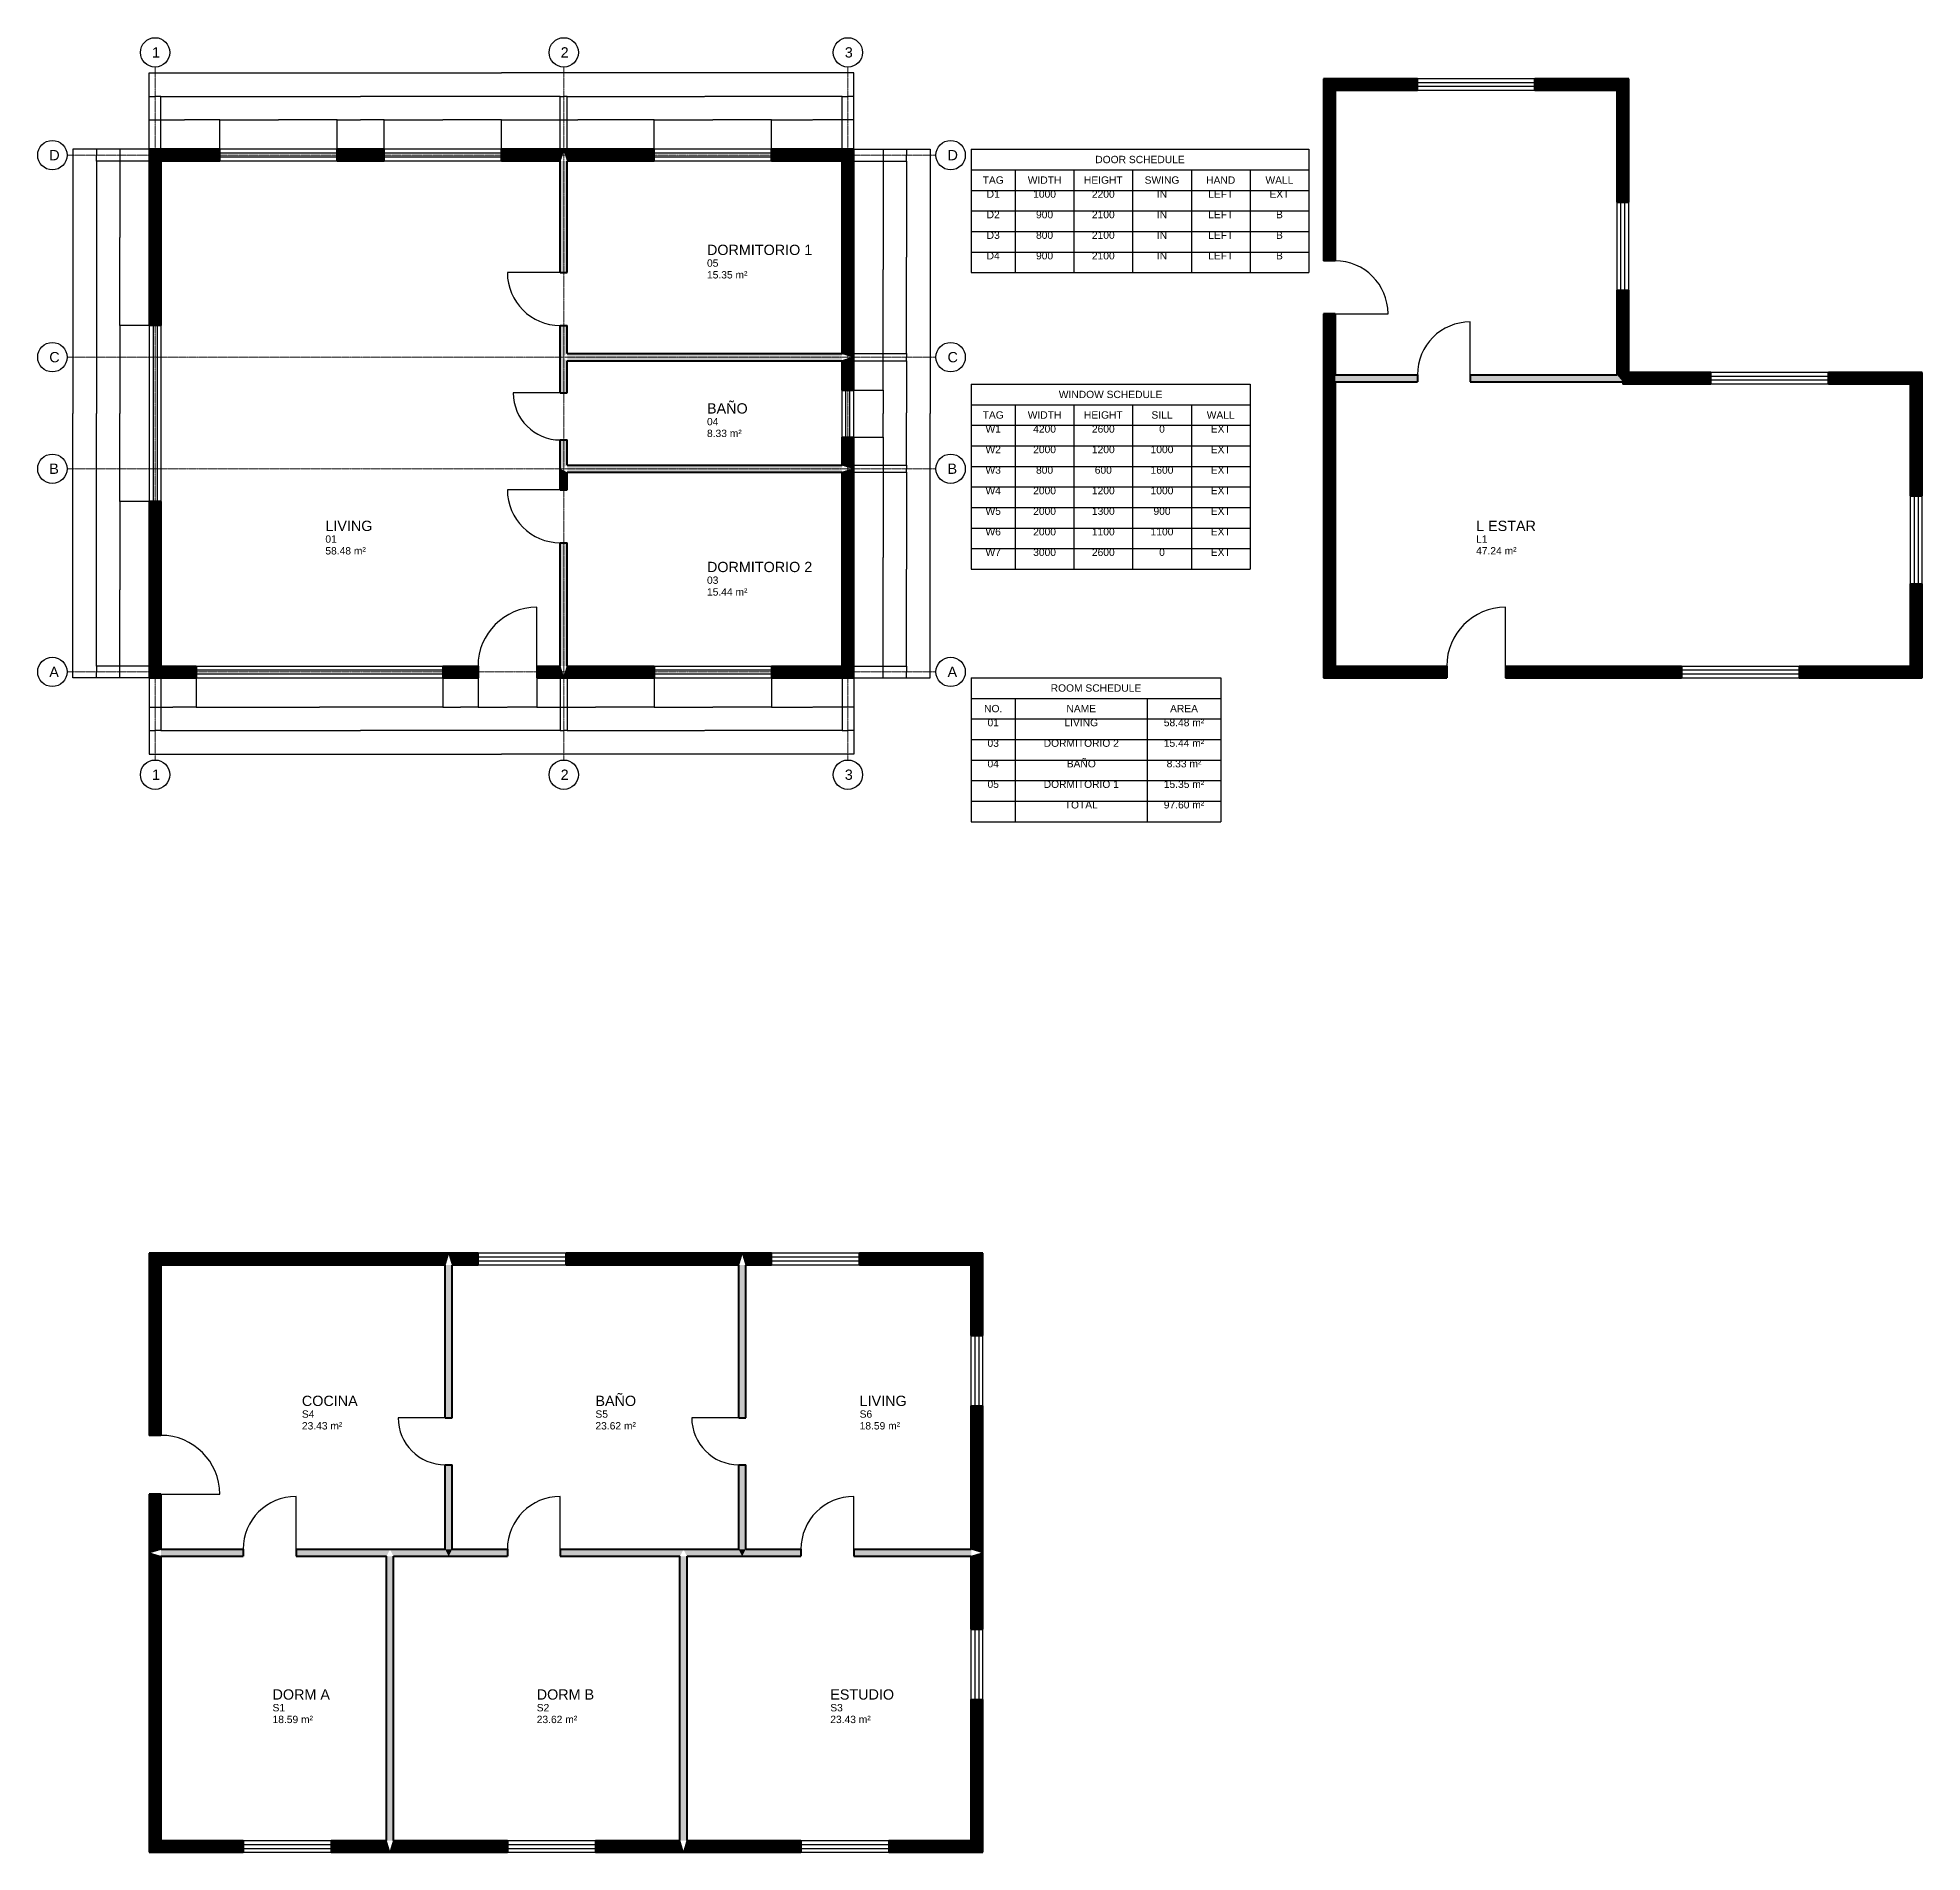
# Model space of a CAD drawing. Header units: millimetres. Extents: x -1900 to 50200, y -20000 to 10900.
# Drawn here: x -1900 to 30200, y -20000 to 10900 of the extents above; entities that cross this region are included whole.
import ezdxf

# ---------------------------------------------------------------- set-up
doc = ezdxf.new("R2010")
doc.units = ezdxf.units.MM
doc.header["$MEASUREMENT"] = 0
doc.linetypes.add('CENTER', pattern=[2, 1.25, -0.25, 0.25, -0.25])
for name, color, linetype, lineweight in [('A-DIMEN-T-N', 2, 'Continuous', 18), ('A-DOOR-E-N', 3, 'Continuous', 25), ('A-GRID-E-N', 1, 'CENTER', 18), ('A-ROOM-T-N', 7, 'Continuous', 25), ('A-SYMB-T-N', 7, 'Continuous', 25), ('A-WALL-E-N', 7, 'Continuous', 50), ('A-WALL-H-N', 8, 'Continuous', 13), ('A-WIND-E-N', 4, 'Continuous', 25)]:
    doc.layers.add(name, color=color, linetype=linetype, lineweight=lineweight)
doc.styles.get("Standard").update_dxf_attribs({"font": 'arial.ttf'})
doc.dimstyles.get("Standard").update_dxf_attribs({"dimtxt": 0.18, "dimasz": 0.18, "dimexe": 0.18, "dimexo": 0.0625, "dimgap": 0.09, "dimtad": 0, "dimtih": 1, "dimtoh": 1, "dimdec": 4, "dimzin": 0, "dimdsep": 46, "dimtxsty": 'Standard', "dimcen": 0.09, "dimadec": 0, "dimazin": 0, "dimtfac": 1, "dimtdec": 4, "dimtofl": 0, "dimtmove": 0, "dimatfit": 3, "dimfxl": 1, "dimtolj": 1, "dimtzin": 0, "dimarcsym": 0})
pattern_1 = [(37.5, (0, 0), (-0.06299336, 1.92682377), [0, -1.52, 0, -1.7, 0, -1.625]), (7.5, (0, 0), (1.7697767, 2.82214607), [0, -0.82, 0, -1.37, 0, -0.525]), (327.5, (-1.23, 0), (3.11414186, 0.00565905), [0, -0.5, 0, -1.8, 0, -2.35]), (317.5, (-1.23, 0), (3.0061266, 0.87767556), [0, -0.25, 0, -1.18, 0, -1.35])]

msp = doc.modelspace()

# ---------------------------------------------------------------- texts
at = {"layer": 'A-ROOM-T-N'}
for s, height, p in [('05', 125, (9500, 7000)), ('DORMITORIO 1', 175, (9500, 7200)), ('15.35 m²', 125, (9500, 6800)), ('BAÑO', 175, (9500, 4500)), ('04', 125, (9500, 4300)), ('8.33 m²', 125, (9500, 4100)), ('LIVING', 175, (3000, 2500)), ('L ESTAR', 175, (22600, 2500)), ('01', 125, (3000, 2300)), ('L1', 125, (22600, 2300)), ('58.48 m²', 125, (3000, 2100)), ('DORMITORIO 2', 175, (9500, 1800)), ('47.24 m²', 125, (22600, 2100)), ('03', 125, (9500, 1600)), ('15.44 m²', 125, (9500, 1400)), ('BAÑO', 175, (7600, -12400)), ('S4', 125, (2600, -12600)), ('COCINA', 175, (2600, -12400)), ('S5', 125, (7600, -12600)), ('S6', 125, (12100, -12600)), ('LIVING', 175, (12100, -12400)), ('23.43 m²', 125, (2600, -12800)), ('23.62 m²', 125, (7600, -12800)), ('18.59 m²', 125, (12100, -12800)), ('DORM A', 175, (2100, -17400)), ('DORM B', 175, (6600, -17400)), ('ESTUDIO', 175, (11600, -17400)), ('S1', 125, (2100, -17600)), ('S2', 125, (6600, -17600)), ('S3', 125, (11600, -17600)), ('18.59 m²', 125, (2100, -17800)), ('23.62 m²', 125, (6600, -17800)), ('23.43 m²', 125, (11600, -17800))]:
    msp.add_text(s, height=height, dxfattribs=at).set_placement(p)
at = {"layer": 'A-SYMB-T-N'}
for s, p in [('1', (47.5, 10562.5)), ('2', (7007.5, 10562.5)), ('3', (11847.5, 10562.5)), ('D', (-1702.5, 8812.5)), ('D', (13597.5, 8812.5)), ('C', (-1702.5, 5372.5)), ('C', (13597.5, 5372.5)), ('B', (-1702.5, 3472.5)), ('B', (13597.5, 3472.5)), ('A', (-1702.5, 12.5)), ('A', (13597.5, 12.5)), ('1', (47.5, -1737.5)), ('2', (7007.5, -1737.5)), ('3', (11847.5, -1737.5))]:
    msp.add_text(s, height=175, dxfattribs=at).set_placement(p)

# ---------------------------------------------------------------- blocks, each defined once
blk = doc.blocks.new('*D1')
at = {"layer": 'A-DIMEN-T-N', "color": 0, "lineweight": -2, "transparency": 16777216}
for p, q in [((0, 0), (0, -500)), ((800, 0), (800, -500)), ((0, -500), (399, -500)), ((800, -500), (401, -500))]:
    blk.add_line(p, q, dxfattribs=at)
at = {"layer": 'A-DIMEN-T-N', "color": 0, "transparency": 16777216}
for points in [[(0, -500), (0, -500), (0, -500)], [(800, -500), (800, -500), (800, -500)]]:
    blk.add_solid(points, dxfattribs=at)
at = {"layer": 'Defpoints', "color": 0, "transparency": 16777216}
for p in [(0, 0), (800, 0), (800, -500)]:
    blk.add_point(p, dxfattribs=at)
at = {"layer": 'A-DIMEN-T-N', "color": 0, "transparency": 16777216, "insert": (400, -500), "char_height": 0.18, "attachment_point": 5}
blk.add_mtext('\\A1;800.0000', dxfattribs=at)
blk = doc.blocks.new('*D2')
at = {"layer": 'A-DIMEN-T-N', "color": 0, "lineweight": -2, "transparency": 16777216}
for p, q in [((800, 0), (800, -500)), ((5000, 0), (5000, -500)), ((800, -500), (2899, -500)), ((5000, -500), (2901, -500))]:
    blk.add_line(p, q, dxfattribs=at)
at = {"layer": 'A-DIMEN-T-N', "color": 0, "transparency": 16777216}
for points in [[(800, -500), (800, -500), (800, -500)], [(5000, -500), (5000, -500), (5000, -500)]]:
    blk.add_solid(points, dxfattribs=at)
at = {"layer": 'Defpoints', "color": 0, "transparency": 16777216}
for p in [(800, 0), (5000, 0), (5000, -500)]:
    blk.add_point(p, dxfattribs=at)
at = {"layer": 'A-DIMEN-T-N', "color": 0, "transparency": 16777216, "insert": (2900, -500), "char_height": 0.18, "attachment_point": 5}
blk.add_mtext('\\A1;4200.0000', dxfattribs=at)
blk = doc.blocks.new('*D3')
at = {"layer": 'A-DIMEN-T-N', "color": 0, "lineweight": -2, "transparency": 16777216}
for p, q in [((5000, 0), (5000, -500)), ((5600, 0), (5600, -500)), ((5000, -500), (5299, -500)), ((5600, -500), (5301, -500))]:
    blk.add_line(p, q, dxfattribs=at)
at = {"layer": 'A-DIMEN-T-N', "color": 0, "transparency": 16777216}
for points in [[(5000, -500), (5000, -500), (5000, -500)], [(5600, -500), (5600, -500), (5600, -500)]]:
    blk.add_solid(points, dxfattribs=at)
at = {"layer": 'Defpoints', "color": 0, "transparency": 16777216}
for p in [(5000, 0), (5600, 0), (5600, -500)]:
    blk.add_point(p, dxfattribs=at)
at = {"layer": 'A-DIMEN-T-N', "color": 0, "transparency": 16777216, "insert": (5300, -500), "char_height": 0.18, "attachment_point": 5}
blk.add_mtext('\\A1;600.0000', dxfattribs=at)
blk = doc.blocks.new('*D4')
at = {"layer": 'A-DIMEN-T-N', "color": 0, "lineweight": -2, "transparency": 16777216}
for p, q in [((5600, 0), (5600, -500)), ((6600, 0), (6600, -500)), ((5600, -500), (6099, -500)), ((6600, -500), (6101, -500))]:
    blk.add_line(p, q, dxfattribs=at)
at = {"layer": 'A-DIMEN-T-N', "color": 0, "transparency": 16777216}
for points in [[(5600, -500), (5600, -500), (5600, -500)], [(6600, -500), (6600, -500), (6600, -500)]]:
    blk.add_solid(points, dxfattribs=at)
at = {"layer": 'Defpoints', "color": 0, "transparency": 16777216}
for p in [(5600, 0), (6600, 0), (6600, -500)]:
    blk.add_point(p, dxfattribs=at)
at = {"layer": 'A-DIMEN-T-N', "color": 0, "transparency": 16777216, "insert": (6100, -500), "char_height": 0.18, "attachment_point": 5}
blk.add_mtext('\\A1;1000.0000', dxfattribs=at)
blk = doc.blocks.new('*D5')
at = {"layer": 'A-DIMEN-T-N', "color": 0, "lineweight": -2, "transparency": 16777216}
for p, q in [((6600, 0), (6600, -500)), ((8600, 0), (8600, -500)), ((6600, -500), (7599, -500)), ((8600, -500), (7601, -500))]:
    blk.add_line(p, q, dxfattribs=at)
at = {"layer": 'A-DIMEN-T-N', "color": 0, "transparency": 16777216}
for points in [[(6600, -500), (6600, -500), (6600, -500)], [(8600, -500), (8600, -500), (8600, -500)]]:
    blk.add_solid(points, dxfattribs=at)
at = {"layer": 'Defpoints', "color": 0, "transparency": 16777216}
for p in [(6600, 0), (8600, 0), (8600, -500)]:
    blk.add_point(p, dxfattribs=at)
at = {"layer": 'A-DIMEN-T-N', "color": 0, "transparency": 16777216, "insert": (7600, -500), "char_height": 0.18, "attachment_point": 5}
blk.add_mtext('\\A1;2000.0000', dxfattribs=at)
blk = doc.blocks.new('*D6')
at = {"layer": 'A-DIMEN-T-N', "color": 0, "lineweight": -2, "transparency": 16777216}
for p, q in [((8600, 0), (8600, -500)), ((10600, 0), (10600, -500)), ((8600, -500), (9599, -500)), ((10600, -500), (9601, -500))]:
    blk.add_line(p, q, dxfattribs=at)
at = {"layer": 'A-DIMEN-T-N', "color": 0, "transparency": 16777216}
for points in [[(8600, -500), (8600, -500), (8600, -500)], [(10600, -500), (10600, -500), (10600, -500)]]:
    blk.add_solid(points, dxfattribs=at)
at = {"layer": 'Defpoints', "color": 0, "transparency": 16777216}
for p in [(8600, 0), (10600, 0), (10600, -500)]:
    blk.add_point(p, dxfattribs=at)
at = {"layer": 'A-DIMEN-T-N', "color": 0, "transparency": 16777216, "insert": (9600, -500), "char_height": 0.18, "attachment_point": 5}
blk.add_mtext('\\A1;2000.0000', dxfattribs=at)
blk = doc.blocks.new('*D7')
at = {"layer": 'A-DIMEN-T-N', "color": 0, "lineweight": -2, "transparency": 16777216}
for p, q in [((10600, 0), (10600, -500)), ((12000, 0), (12000, -500)), ((10600, -500), (11299, -500)), ((12000, -500), (11301, -500))]:
    blk.add_line(p, q, dxfattribs=at)
at = {"layer": 'A-DIMEN-T-N', "color": 0, "transparency": 16777216}
for points in [[(10600, -500), (10600, -500), (10600, -500)], [(12000, -500), (12000, -500), (12000, -500)]]:
    blk.add_solid(points, dxfattribs=at)
at = {"layer": 'Defpoints', "color": 0, "transparency": 16777216}
for p in [(10600, 0), (12000, 0), (12000, -500)]:
    blk.add_point(p, dxfattribs=at)
at = {"layer": 'A-DIMEN-T-N', "color": 0, "transparency": 16777216, "insert": (11300, -500), "char_height": 0.18, "attachment_point": 5}
blk.add_mtext('\\A1;1400.0000', dxfattribs=at)
blk = doc.blocks.new('*D8')
at = {"layer": 'A-DIMEN-T-N', "color": 0, "lineweight": -2, "transparency": 16777216}
for p, q in [((0, 0), (0, -900)), ((200, 0), (200, -900)), ((0, -900), (99, -900)), ((200, -900), (101, -900))]:
    blk.add_line(p, q, dxfattribs=at)
at = {"layer": 'A-DIMEN-T-N', "color": 0, "transparency": 16777216}
for points in [[(0, -900), (0, -900), (0, -900)], [(200, -900), (200, -900), (200, -900)]]:
    blk.add_solid(points, dxfattribs=at)
at = {"layer": 'Defpoints', "color": 0, "transparency": 16777216}
for p in [(0, 0), (200, 0), (200, -900)]:
    blk.add_point(p, dxfattribs=at)
at = {"layer": 'A-DIMEN-T-N', "color": 0, "transparency": 16777216, "insert": (100, -900), "char_height": 0.18, "attachment_point": 5}
blk.add_mtext('\\A1;200.0000', dxfattribs=at)
blk = doc.blocks.new('*D9')
at = {"layer": 'A-DIMEN-T-N', "color": 0, "lineweight": -2, "transparency": 16777216}
for p, q in [((200, -0.0625), (200, -900.18)), ((7000, -0.0625), (7000, -900.18)), ((200.18, -900), (3599.326412, -900)), ((6999.82, -900), (3600.673588, -900))]:
    blk.add_line(p, q, dxfattribs=at)
at = {"layer": 'A-DIMEN-T-N', "color": 0, "transparency": 16777216}
for points in [[(200.18, -899.97), (200.18, -900.03), (200, -900)], [(6999.82, -899.97), (6999.82, -900.03), (7000, -900)]]:
    blk.add_solid(points, dxfattribs=at)
at = {"layer": 'Defpoints', "color": 0, "transparency": 16777216}
for p in [(200, 0), (7000, 0), (7000, -900)]:
    blk.add_point(p, dxfattribs=at)
at = {"layer": 'A-DIMEN-T-N', "color": 0, "transparency": 16777216, "insert": (3600, -900), "char_height": 0.18, "attachment_point": 5}
blk.add_mtext('\\A1;6800.0000', dxfattribs=at)
blk = doc.blocks.new('*D10')
at = {"layer": 'A-DIMEN-T-N', "color": 0, "lineweight": -2, "transparency": 16777216}
for p, q in [((7000, 0), (7000, -900)), ((7120, 0), (7120, -900)), ((7000, -900), (7059, -900)), ((7120, -900), (7061, -900))]:
    blk.add_line(p, q, dxfattribs=at)
at = {"layer": 'A-DIMEN-T-N', "color": 0, "transparency": 16777216}
for points in [[(7000, -900), (7000, -900), (7000, -900)], [(7120, -900), (7120, -900), (7120, -900)]]:
    blk.add_solid(points, dxfattribs=at)
at = {"layer": 'Defpoints', "color": 0, "transparency": 16777216}
for p in [(7000, 0), (7120, 0), (7120, -900)]:
    blk.add_point(p, dxfattribs=at)
at = {"layer": 'A-DIMEN-T-N', "color": 0, "transparency": 16777216, "insert": (7060, -900), "char_height": 0.18, "attachment_point": 5}
blk.add_mtext('\\A1;120.0000', dxfattribs=at)
blk = doc.blocks.new('*D11')
at = {"layer": 'A-DIMEN-T-N', "color": 0, "lineweight": -2, "transparency": 16777216}
for p, q in [((7120, 0), (7120, -900)), ((11800, 0), (11800, -900)), ((7120, -900), (9459, -900)), ((11800, -900), (9461, -900))]:
    blk.add_line(p, q, dxfattribs=at)
at = {"layer": 'A-DIMEN-T-N', "color": 0, "transparency": 16777216}
for points in [[(7120, -900), (7120, -900), (7120, -900)], [(11800, -900), (11800, -900), (11800, -900)]]:
    blk.add_solid(points, dxfattribs=at)
at = {"layer": 'Defpoints', "color": 0, "transparency": 16777216}
for p in [(7120, 0), (11800, 0), (11800, -900)]:
    blk.add_point(p, dxfattribs=at)
at = {"layer": 'A-DIMEN-T-N', "color": 0, "transparency": 16777216, "insert": (9460, -900), "char_height": 0.18, "attachment_point": 5}
blk.add_mtext('\\A1;4680.0000', dxfattribs=at)
blk = doc.blocks.new('*D12')
at = {"layer": 'A-DIMEN-T-N', "color": 0, "lineweight": -2, "transparency": 16777216}
for p, q in [((11800, 0), (11800, -900)), ((12000, 0), (12000, -900)), ((11800, -900), (11899, -900)), ((12000, -900), (11901, -900))]:
    blk.add_line(p, q, dxfattribs=at)
at = {"layer": 'A-DIMEN-T-N', "color": 0, "transparency": 16777216}
for points in [[(11800, -900), (11800, -900), (11800, -900)], [(12000, -900), (12000, -900), (12000, -900)]]:
    blk.add_solid(points, dxfattribs=at)
at = {"layer": 'Defpoints', "color": 0, "transparency": 16777216}
for p in [(11800, 0), (12000, 0), (12000, -900)]:
    blk.add_point(p, dxfattribs=at)
at = {"layer": 'A-DIMEN-T-N', "color": 0, "transparency": 16777216, "insert": (11900, -900), "char_height": 0.18, "attachment_point": 5}
blk.add_mtext('\\A1;200.0000', dxfattribs=at)
blk = doc.blocks.new('*D13')
at = {"layer": 'A-DIMEN-T-N', "color": 0, "lineweight": -2, "transparency": 16777216}
for p, q in [((0, 0), (0, -1300)), ((12000, 0), (12000, -1300)), ((0, -1300), (5999, -1300)), ((12000, -1300), (6001, -1300))]:
    blk.add_line(p, q, dxfattribs=at)
at = {"layer": 'A-DIMEN-T-N', "color": 0, "transparency": 16777216}
for points in [[(0, -1300), (0, -1300), (0, -1300)], [(12000, -1300), (12000, -1300), (12000, -1300)]]:
    blk.add_solid(points, dxfattribs=at)
at = {"layer": 'Defpoints', "color": 0, "transparency": 16777216}
for p in [(0, 0), (12000, 0), (12000, -1300)]:
    blk.add_point(p, dxfattribs=at)
at = {"layer": 'A-DIMEN-T-N', "color": 0, "transparency": 16777216, "insert": (6000, -1300), "char_height": 0.18, "attachment_point": 5}
blk.add_mtext('\\A1;12000.0000', dxfattribs=at)
blk = doc.blocks.new('*D14')
at = {"layer": 'A-DIMEN-T-N', "color": 0, "lineweight": -2, "transparency": 16777216}
for p, q in [((0, 3000), (-500, 3000)), ((-500, 3000), (-500, 1500)), ((-500, 0), (-500, 1500)), ((0, 0), (-500, 0))]:
    blk.add_line(p, q, dxfattribs=at)
at = {"layer": 'A-DIMEN-T-N', "color": 0, "transparency": 16777216}
for points in [[(-500, 3000), (-500, 3000), (-500, 3000)], [(-500, 0), (-500, 0), (-500, 0)]]:
    blk.add_solid(points, dxfattribs=at)
at = {"layer": 'Defpoints', "color": 0, "transparency": 16777216}
for p in [(-500, 3000), (0, 3000), (0, 0)]:
    blk.add_point(p, dxfattribs=at)
at = {"layer": 'A-DIMEN-T-N', "color": 0, "transparency": 16777216, "insert": (-500, 1500), "char_height": 0.18, "attachment_point": 5}
blk.add_mtext('\\A1;3000.0000', dxfattribs=at)
blk = doc.blocks.new('*D15')
at = {"layer": 'A-DIMEN-T-N', "color": 0, "lineweight": -2, "transparency": 16777216}
for p, q in [((0, 6000), (-500, 6000)), ((-500, 6000), (-500, 4500)), ((-500, 3000), (-500, 4500)), ((0, 3000), (-500, 3000))]:
    blk.add_line(p, q, dxfattribs=at)
at = {"layer": 'A-DIMEN-T-N', "color": 0, "transparency": 16777216}
for points in [[(-500, 6000), (-500, 6000), (-500, 6000)], [(-500, 3000), (-500, 3000), (-500, 3000)]]:
    blk.add_solid(points, dxfattribs=at)
at = {"layer": 'Defpoints', "color": 0, "transparency": 16777216}
for p in [(-500, 6000), (0, 6000), (0, 3000)]:
    blk.add_point(p, dxfattribs=at)
at = {"layer": 'A-DIMEN-T-N', "color": 0, "transparency": 16777216, "insert": (-500, 4500), "char_height": 0.18, "attachment_point": 5}
blk.add_mtext('\\A1;3000.0000', dxfattribs=at)
blk = doc.blocks.new('*D16')
at = {"layer": 'A-DIMEN-T-N', "color": 0, "lineweight": -2, "transparency": 16777216}
for p, q in [((0, 9000), (-500, 9000)), ((-500, 9000), (-500, 7500)), ((-500, 6000), (-500, 7500)), ((0, 6000), (-500, 6000))]:
    blk.add_line(p, q, dxfattribs=at)
at = {"layer": 'A-DIMEN-T-N', "color": 0, "transparency": 16777216}
for points in [[(-500, 9000), (-500, 9000), (-500, 9000)], [(-500, 6000), (-500, 6000), (-500, 6000)]]:
    blk.add_solid(points, dxfattribs=at)
at = {"layer": 'Defpoints', "color": 0, "transparency": 16777216}
for p in [(-500, 9000), (0, 9000), (0, 6000)]:
    blk.add_point(p, dxfattribs=at)
at = {"layer": 'A-DIMEN-T-N', "color": 0, "transparency": 16777216, "insert": (-500, 7500), "char_height": 0.18, "attachment_point": 5}
blk.add_mtext('\\A1;3000.0000', dxfattribs=at)
blk = doc.blocks.new('*D17')
at = {"layer": 'A-DIMEN-T-N', "color": 0, "lineweight": -2, "transparency": 16777216}
for p, q in [((0, 200), (-900, 200)), ((-900, 200), (-900, 100)), ((-900, 0), (-900, 100)), ((0, 0), (-900, 0))]:
    blk.add_line(p, q, dxfattribs=at)
at = {"layer": 'A-DIMEN-T-N', "color": 0, "transparency": 16777216}
for points in [[(-900, 200), (-900, 200), (-900, 200)], [(-900, 0), (-900, 0), (-900, 0)]]:
    blk.add_solid(points, dxfattribs=at)
at = {"layer": 'Defpoints', "color": 0, "transparency": 16777216}
for p in [(-900, 200), (0, 200), (0, 0)]:
    blk.add_point(p, dxfattribs=at)
at = {"layer": 'A-DIMEN-T-N', "color": 0, "transparency": 16777216, "insert": (-900, 100), "char_height": 0.18, "attachment_point": 5}
blk.add_mtext('\\A1;200.0000', dxfattribs=at)
blk = doc.blocks.new('*D18')
at = {"layer": 'A-DIMEN-T-N', "color": 0, "lineweight": -2, "transparency": 16777216}
for p, q in [((0, 8800), (-900, 8800)), ((-900, 8800), (-900, 4500)), ((-900, 200), (-900, 4500)), ((0, 200), (-900, 200))]:
    blk.add_line(p, q, dxfattribs=at)
at = {"layer": 'A-DIMEN-T-N', "color": 0, "transparency": 16777216}
for points in [[(-900, 8800), (-900, 8800), (-900, 8800)], [(-900, 200), (-900, 200), (-900, 200)]]:
    blk.add_solid(points, dxfattribs=at)
at = {"layer": 'Defpoints', "color": 0, "transparency": 16777216}
for p in [(-900, 8800), (0, 8800), (0, 200)]:
    blk.add_point(p, dxfattribs=at)
at = {"layer": 'A-DIMEN-T-N', "color": 0, "transparency": 16777216, "insert": (-900, 4500), "char_height": 0.18, "attachment_point": 5}
blk.add_mtext('\\A1;8600.0000', dxfattribs=at)
blk = doc.blocks.new('*D19')
at = {"layer": 'A-DIMEN-T-N', "color": 0, "lineweight": -2, "transparency": 16777216}
for p, q in [((0, 9000), (-900, 9000)), ((-900, 9000), (-900, 8900)), ((-900, 8800), (-900, 8900)), ((0, 8800), (-900, 8800))]:
    blk.add_line(p, q, dxfattribs=at)
at = {"layer": 'A-DIMEN-T-N', "color": 0, "transparency": 16777216}
for points in [[(-900, 9000), (-900, 9000), (-900, 9000)], [(-900, 8800), (-900, 8800), (-900, 8800)]]:
    blk.add_solid(points, dxfattribs=at)
at = {"layer": 'Defpoints', "color": 0, "transparency": 16777216}
for p in [(-900, 9000), (0, 9000), (0, 8800)]:
    blk.add_point(p, dxfattribs=at)
at = {"layer": 'A-DIMEN-T-N', "color": 0, "transparency": 16777216, "insert": (-900, 8900), "char_height": 0.18, "attachment_point": 5}
blk.add_mtext('\\A1;200.0000', dxfattribs=at)
blk = doc.blocks.new('*D20')
at = {"layer": 'A-DIMEN-T-N', "color": 0, "lineweight": -2, "transparency": 16777216}
for p, q in [((0, 9000), (-1300, 9000)), ((-1300, 9000), (-1300, 4500)), ((-1300, 0), (-1300, 4500)), ((0, 0), (-1300, 0))]:
    blk.add_line(p, q, dxfattribs=at)
at = {"layer": 'A-DIMEN-T-N', "color": 0, "transparency": 16777216}
for points in [[(-1300, 9000), (-1300, 9000), (-1300, 9000)], [(-1300, 0), (-1300, 0), (-1300, 0)]]:
    blk.add_solid(points, dxfattribs=at)
at = {"layer": 'Defpoints', "color": 0, "transparency": 16777216}
for p in [(-1300, 9000), (0, 9000), (0, 0)]:
    blk.add_point(p, dxfattribs=at)
at = {"layer": 'A-DIMEN-T-N', "color": 0, "transparency": 16777216, "insert": (-1300, 4500), "char_height": 0.18, "attachment_point": 5}
blk.add_mtext('\\A1;9000.0000', dxfattribs=at)
blk = doc.blocks.new('*D21')
at = {"layer": 'A-DIMEN-T-N', "color": 0, "lineweight": -2, "transparency": 16777216}
for p, q in [((0, 9000), (0, 9500)), ((0, 9500), (599, 9500)), ((1200, 9500), (601, 9500)), ((1200, 9000), (1200, 9500))]:
    blk.add_line(p, q, dxfattribs=at)
at = {"layer": 'A-DIMEN-T-N', "color": 0, "transparency": 16777216}
for points in [[(0, 9500), (0, 9500), (0, 9500)], [(1200, 9500), (1200, 9500), (1200, 9500)]]:
    blk.add_solid(points, dxfattribs=at)
at = {"layer": 'Defpoints', "color": 0, "transparency": 16777216}
for p in [(1200, 9500), (0, 9000), (1200, 9000)]:
    blk.add_point(p, dxfattribs=at)
at = {"layer": 'A-DIMEN-T-N', "color": 0, "transparency": 16777216, "insert": (600, 9500), "char_height": 0.18, "attachment_point": 5}
blk.add_mtext('\\A1;1200.0000', dxfattribs=at)
blk = doc.blocks.new('*D22')
at = {"layer": 'A-DIMEN-T-N', "color": 0, "lineweight": -2, "transparency": 16777216}
for p, q in [((1200, 9000), (1200, 9500)), ((1200, 9500), (2199, 9500)), ((3200, 9500), (2201, 9500)), ((3200, 9000), (3200, 9500))]:
    blk.add_line(p, q, dxfattribs=at)
at = {"layer": 'A-DIMEN-T-N', "color": 0, "transparency": 16777216}
for points in [[(1200, 9500), (1200, 9500), (1200, 9500)], [(3200, 9500), (3200, 9500), (3200, 9500)]]:
    blk.add_solid(points, dxfattribs=at)
at = {"layer": 'Defpoints', "color": 0, "transparency": 16777216}
for p in [(3200, 9500), (1200, 9000), (3200, 9000)]:
    blk.add_point(p, dxfattribs=at)
at = {"layer": 'A-DIMEN-T-N', "color": 0, "transparency": 16777216, "insert": (2200, 9500), "char_height": 0.18, "attachment_point": 5}
blk.add_mtext('\\A1;2000.0000', dxfattribs=at)
blk = doc.blocks.new('*D23')
at = {"layer": 'A-DIMEN-T-N', "color": 0, "lineweight": -2, "transparency": 16777216}
for p, q in [((3200, 9000), (3200, 9500)), ((3200, 9500), (3599, 9500)), ((4000, 9500), (3601, 9500)), ((4000, 9000), (4000, 9500))]:
    blk.add_line(p, q, dxfattribs=at)
at = {"layer": 'A-DIMEN-T-N', "color": 0, "transparency": 16777216}
for points in [[(3200, 9500), (3200, 9500), (3200, 9500)], [(4000, 9500), (4000, 9500), (4000, 9500)]]:
    blk.add_solid(points, dxfattribs=at)
at = {"layer": 'Defpoints', "color": 0, "transparency": 16777216}
for p in [(4000, 9500), (3200, 9000), (4000, 9000)]:
    blk.add_point(p, dxfattribs=at)
at = {"layer": 'A-DIMEN-T-N', "color": 0, "transparency": 16777216, "insert": (3600, 9500), "char_height": 0.18, "attachment_point": 5}
blk.add_mtext('\\A1;800.0000', dxfattribs=at)
blk = doc.blocks.new('*D24')
at = {"layer": 'A-DIMEN-T-N', "color": 0, "lineweight": -2, "transparency": 16777216}
for p, q in [((4000, 9000), (4000, 9500)), ((4000, 9500), (4999, 9500)), ((6000, 9500), (5001, 9500)), ((6000, 9000), (6000, 9500))]:
    blk.add_line(p, q, dxfattribs=at)
at = {"layer": 'A-DIMEN-T-N', "color": 0, "transparency": 16777216}
for points in [[(4000, 9500), (4000, 9500), (4000, 9500)], [(6000, 9500), (6000, 9500), (6000, 9500)]]:
    blk.add_solid(points, dxfattribs=at)
at = {"layer": 'Defpoints', "color": 0, "transparency": 16777216}
for p in [(6000, 9500), (4000, 9000), (6000, 9000)]:
    blk.add_point(p, dxfattribs=at)
at = {"layer": 'A-DIMEN-T-N', "color": 0, "transparency": 16777216, "insert": (5000, 9500), "char_height": 0.18, "attachment_point": 5}
blk.add_mtext('\\A1;2000.0000', dxfattribs=at)
blk = doc.blocks.new('*D25')
at = {"layer": 'A-DIMEN-T-N', "color": 0, "lineweight": -2, "transparency": 16777216}
for p, q in [((6000, 9000), (6000, 9500)), ((6000, 9500), (7299, 9500)), ((8600, 9500), (7301, 9500)), ((8600, 9000), (8600, 9500))]:
    blk.add_line(p, q, dxfattribs=at)
at = {"layer": 'A-DIMEN-T-N', "color": 0, "transparency": 16777216}
for points in [[(6000, 9500), (6000, 9500), (6000, 9500)], [(8600, 9500), (8600, 9500), (8600, 9500)]]:
    blk.add_solid(points, dxfattribs=at)
at = {"layer": 'Defpoints', "color": 0, "transparency": 16777216}
for p in [(8600, 9500), (6000, 9000), (8600, 9000)]:
    blk.add_point(p, dxfattribs=at)
at = {"layer": 'A-DIMEN-T-N', "color": 0, "transparency": 16777216, "insert": (7300, 9500), "char_height": 0.18, "attachment_point": 5}
blk.add_mtext('\\A1;2600.0000', dxfattribs=at)
blk = doc.blocks.new('*D26')
at = {"layer": 'A-DIMEN-T-N', "color": 0, "lineweight": -2, "transparency": 16777216}
for p, q in [((8600, 9000), (8600, 9500)), ((8600, 9500), (9599, 9500)), ((10600, 9500), (9601, 9500)), ((10600, 9000), (10600, 9500))]:
    blk.add_line(p, q, dxfattribs=at)
at = {"layer": 'A-DIMEN-T-N', "color": 0, "transparency": 16777216}
for points in [[(8600, 9500), (8600, 9500), (8600, 9500)], [(10600, 9500), (10600, 9500), (10600, 9500)]]:
    blk.add_solid(points, dxfattribs=at)
at = {"layer": 'Defpoints', "color": 0, "transparency": 16777216}
for p in [(10600, 9500), (8600, 9000), (10600, 9000)]:
    blk.add_point(p, dxfattribs=at)
at = {"layer": 'A-DIMEN-T-N', "color": 0, "transparency": 16777216, "insert": (9600, 9500), "char_height": 0.18, "attachment_point": 5}
blk.add_mtext('\\A1;2000.0000', dxfattribs=at)
blk = doc.blocks.new('*D27')
at = {"layer": 'A-DIMEN-T-N', "color": 0, "lineweight": -2, "transparency": 16777216}
for p, q in [((10600, 9000), (10600, 9500)), ((10600, 9500), (11299, 9500)), ((12000, 9500), (11301, 9500)), ((12000, 9000), (12000, 9500))]:
    blk.add_line(p, q, dxfattribs=at)
at = {"layer": 'A-DIMEN-T-N', "color": 0, "transparency": 16777216}
for points in [[(10600, 9500), (10600, 9500), (10600, 9500)], [(12000, 9500), (12000, 9500), (12000, 9500)]]:
    blk.add_solid(points, dxfattribs=at)
at = {"layer": 'Defpoints', "color": 0, "transparency": 16777216}
for p in [(12000, 9500), (10600, 9000), (12000, 9000)]:
    blk.add_point(p, dxfattribs=at)
at = {"layer": 'A-DIMEN-T-N', "color": 0, "transparency": 16777216, "insert": (11300, 9500), "char_height": 0.18, "attachment_point": 5}
blk.add_mtext('\\A1;1400.0000', dxfattribs=at)
blk = doc.blocks.new('*D28')
at = {"layer": 'A-DIMEN-T-N', "color": 0, "lineweight": -2, "transparency": 16777216}
for p, q in [((0, 9000), (0, 9900)), ((0, 9900), (99, 9900)), ((200, 9900), (101, 9900)), ((200, 9000), (200, 9900))]:
    blk.add_line(p, q, dxfattribs=at)
at = {"layer": 'A-DIMEN-T-N', "color": 0, "transparency": 16777216}
for points in [[(0, 9900), (0, 9900), (0, 9900)], [(200, 9900), (200, 9900), (200, 9900)]]:
    blk.add_solid(points, dxfattribs=at)
at = {"layer": 'Defpoints', "color": 0, "transparency": 16777216}
for p in [(200, 9900), (0, 9000), (200, 9000)]:
    blk.add_point(p, dxfattribs=at)
at = {"layer": 'A-DIMEN-T-N', "color": 0, "transparency": 16777216, "insert": (100, 9900), "char_height": 0.18, "attachment_point": 5}
blk.add_mtext('\\A1;200.0000', dxfattribs=at)
blk = doc.blocks.new('*D29')
at = {"layer": 'A-DIMEN-T-N', "color": 0, "lineweight": -2, "transparency": 16777216}
for p, q in [((200, 9000.0625), (200, 9900.18)), ((200.18, 9900), (3599.326412, 9900)), ((6999.82, 9900), (3600.673588, 9900)), ((7000, 9000.0625), (7000, 9900.18))]:
    blk.add_line(p, q, dxfattribs=at)
at = {"layer": 'A-DIMEN-T-N', "color": 0, "transparency": 16777216}
for points in [[(200.18, 9900.03), (200.18, 9899.97), (200, 9900)], [(6999.82, 9900.03), (6999.82, 9899.97), (7000, 9900)]]:
    blk.add_solid(points, dxfattribs=at)
at = {"layer": 'Defpoints', "color": 0, "transparency": 16777216}
for p in [(7000, 9900), (200, 9000), (7000, 9000)]:
    blk.add_point(p, dxfattribs=at)
at = {"layer": 'A-DIMEN-T-N', "color": 0, "transparency": 16777216, "insert": (3600, 9900), "char_height": 0.18, "attachment_point": 5}
blk.add_mtext('\\A1;6800.0000', dxfattribs=at)
blk = doc.blocks.new('*D30')
at = {"layer": 'A-DIMEN-T-N', "color": 0, "lineweight": -2, "transparency": 16777216}
for p, q in [((7000, 9000), (7000, 9900)), ((7000, 9900), (7059, 9900)), ((7120, 9900), (7061, 9900)), ((7120, 9000), (7120, 9900))]:
    blk.add_line(p, q, dxfattribs=at)
at = {"layer": 'A-DIMEN-T-N', "color": 0, "transparency": 16777216}
for points in [[(7000, 9900), (7000, 9900), (7000, 9900)], [(7120, 9900), (7120, 9900), (7120, 9900)]]:
    blk.add_solid(points, dxfattribs=at)
at = {"layer": 'Defpoints', "color": 0, "transparency": 16777216}
for p in [(7120, 9900), (7000, 9000), (7120, 9000)]:
    blk.add_point(p, dxfattribs=at)
at = {"layer": 'A-DIMEN-T-N', "color": 0, "transparency": 16777216, "insert": (7060, 9900), "char_height": 0.18, "attachment_point": 5}
blk.add_mtext('\\A1;120.0000', dxfattribs=at)
blk = doc.blocks.new('*D31')
at = {"layer": 'A-DIMEN-T-N', "color": 0, "lineweight": -2, "transparency": 16777216}
for p, q in [((7120, 9000), (7120, 9900)), ((7120, 9900), (9459, 9900)), ((11800, 9900), (9461, 9900)), ((11800, 9000), (11800, 9900))]:
    blk.add_line(p, q, dxfattribs=at)
at = {"layer": 'A-DIMEN-T-N', "color": 0, "transparency": 16777216}
for points in [[(7120, 9900), (7120, 9900), (7120, 9900)], [(11800, 9900), (11800, 9900), (11800, 9900)]]:
    blk.add_solid(points, dxfattribs=at)
at = {"layer": 'Defpoints', "color": 0, "transparency": 16777216}
for p in [(11800, 9900), (7120, 9000), (11800, 9000)]:
    blk.add_point(p, dxfattribs=at)
at = {"layer": 'A-DIMEN-T-N', "color": 0, "transparency": 16777216, "insert": (9460, 9900), "char_height": 0.18, "attachment_point": 5}
blk.add_mtext('\\A1;4680.0000', dxfattribs=at)
blk = doc.blocks.new('*D32')
at = {"layer": 'A-DIMEN-T-N', "color": 0, "lineweight": -2, "transparency": 16777216}
for p, q in [((11800, 9000), (11800, 9900)), ((11800, 9900), (11899, 9900)), ((12000, 9900), (11901, 9900)), ((12000, 9000), (12000, 9900))]:
    blk.add_line(p, q, dxfattribs=at)
at = {"layer": 'A-DIMEN-T-N', "color": 0, "transparency": 16777216}
for points in [[(11800, 9900), (11800, 9900), (11800, 9900)], [(12000, 9900), (12000, 9900), (12000, 9900)]]:
    blk.add_solid(points, dxfattribs=at)
at = {"layer": 'Defpoints', "color": 0, "transparency": 16777216}
for p in [(12000, 9900), (11800, 9000), (12000, 9000)]:
    blk.add_point(p, dxfattribs=at)
at = {"layer": 'A-DIMEN-T-N', "color": 0, "transparency": 16777216, "insert": (11900, 9900), "char_height": 0.18, "attachment_point": 5}
blk.add_mtext('\\A1;200.0000', dxfattribs=at)
blk = doc.blocks.new('*D33')
at = {"layer": 'A-DIMEN-T-N', "color": 0, "lineweight": -2, "transparency": 16777216}
for p, q in [((0, 9000), (0, 10300)), ((0, 10300), (5999, 10300)), ((12000, 10300), (6001, 10300)), ((12000, 9000), (12000, 10300))]:
    blk.add_line(p, q, dxfattribs=at)
at = {"layer": 'A-DIMEN-T-N', "color": 0, "transparency": 16777216}
for points in [[(0, 10300), (0, 10300), (0, 10300)], [(12000, 10300), (12000, 10300), (12000, 10300)]]:
    blk.add_solid(points, dxfattribs=at)
at = {"layer": 'Defpoints', "color": 0, "transparency": 16777216}
for p in [(12000, 10300), (0, 9000), (12000, 9000)]:
    blk.add_point(p, dxfattribs=at)
at = {"layer": 'A-DIMEN-T-N', "color": 0, "transparency": 16777216, "insert": (6000, 10300), "char_height": 0.18, "attachment_point": 5}
blk.add_mtext('\\A1;12000.0000', dxfattribs=at)
blk = doc.blocks.new('*D34')
at = {"layer": 'A-DIMEN-T-N', "color": 0, "lineweight": -2, "transparency": 16777216}
for p, q in [((12000, 4100), (12500, 4100)), ((12500, 4100), (12500, 2050)), ((12500, 0), (12500, 2050)), ((12000, 0), (12500, 0))]:
    blk.add_line(p, q, dxfattribs=at)
at = {"layer": 'A-DIMEN-T-N', "color": 0, "transparency": 16777216}
for points in [[(12500, 4100), (12500, 4100), (12500, 4100)], [(12500, 0), (12500, 0), (12500, 0)]]:
    blk.add_solid(points, dxfattribs=at)
at = {"layer": 'Defpoints', "color": 0, "transparency": 16777216}
for p in [(12000, 4100), (12500, 4100), (12000, 0)]:
    blk.add_point(p, dxfattribs=at)
at = {"layer": 'A-DIMEN-T-N', "color": 0, "transparency": 16777216, "insert": (12500, 2050), "char_height": 0.18, "attachment_point": 5}
blk.add_mtext('\\A1;4100.0000', dxfattribs=at)
blk = doc.blocks.new('*D35')
at = {"layer": 'A-DIMEN-T-N', "color": 0, "lineweight": -2, "transparency": 16777216}
for p, q in [((12000, 4900), (12500, 4900)), ((12500, 4900), (12500, 4500)), ((12500, 4100), (12500, 4500)), ((12000, 4100), (12500, 4100))]:
    blk.add_line(p, q, dxfattribs=at)
at = {"layer": 'A-DIMEN-T-N', "color": 0, "transparency": 16777216}
for points in [[(12500, 4900), (12500, 4900), (12500, 4900)], [(12500, 4100), (12500, 4100), (12500, 4100)]]:
    blk.add_solid(points, dxfattribs=at)
at = {"layer": 'Defpoints', "color": 0, "transparency": 16777216}
for p in [(12000, 4900), (12500, 4900), (12000, 4100)]:
    blk.add_point(p, dxfattribs=at)
at = {"layer": 'A-DIMEN-T-N', "color": 0, "transparency": 16777216, "insert": (12500, 4500), "char_height": 0.18, "attachment_point": 5}
blk.add_mtext('\\A1;800.0000', dxfattribs=at)
blk = doc.blocks.new('*D36')
at = {"layer": 'A-DIMEN-T-N', "color": 0, "lineweight": -2, "transparency": 16777216}
for p, q in [((12000, 9000), (12500, 9000)), ((12500, 9000), (12500, 6950)), ((12500, 4900), (12500, 6950)), ((12000, 4900), (12500, 4900))]:
    blk.add_line(p, q, dxfattribs=at)
at = {"layer": 'A-DIMEN-T-N', "color": 0, "transparency": 16777216}
for points in [[(12500, 9000), (12500, 9000), (12500, 9000)], [(12500, 4900), (12500, 4900), (12500, 4900)]]:
    blk.add_solid(points, dxfattribs=at)
at = {"layer": 'Defpoints', "color": 0, "transparency": 16777216}
for p in [(12000, 9000), (12500, 9000), (12000, 4900)]:
    blk.add_point(p, dxfattribs=at)
at = {"layer": 'A-DIMEN-T-N', "color": 0, "transparency": 16777216, "insert": (12500, 6950), "char_height": 0.18, "attachment_point": 5}
blk.add_mtext('\\A1;4100.0000', dxfattribs=at)
blk = doc.blocks.new('*D37')
at = {"layer": 'A-DIMEN-T-N', "color": 0, "lineweight": -2, "transparency": 16777216}
for p, q in [((12000, 200), (12900, 200)), ((12000, 0), (12900, 0)), ((12900, 200), (12900, 100)), ((12900, 0), (12900, 100))]:
    blk.add_line(p, q, dxfattribs=at)
at = {"layer": 'A-DIMEN-T-N', "color": 0, "transparency": 16777216}
for points in [[(12900, 200), (12900, 200), (12900, 200)], [(12900, 0), (12900, 0), (12900, 0)]]:
    blk.add_solid(points, dxfattribs=at)
at = {"layer": 'Defpoints', "color": 0, "transparency": 16777216}
for p in [(12000, 200), (12000, 0), (12900, 200)]:
    blk.add_point(p, dxfattribs=at)
at = {"layer": 'A-DIMEN-T-N', "color": 0, "transparency": 16777216, "insert": (12900, 100), "char_height": 0.18, "attachment_point": 5}
blk.add_mtext('\\A1;200.0000', dxfattribs=at)
blk = doc.blocks.new('*D38')
at = {"layer": 'A-DIMEN-T-N', "color": 0, "lineweight": -2, "transparency": 16777216}
for p, q in [((12000, 3500), (12900, 3500)), ((12900, 3500), (12900, 1850)), ((12900, 200), (12900, 1850)), ((12000, 200), (12900, 200))]:
    blk.add_line(p, q, dxfattribs=at)
at = {"layer": 'A-DIMEN-T-N', "color": 0, "transparency": 16777216}
for points in [[(12900, 3500), (12900, 3500), (12900, 3500)], [(12900, 200), (12900, 200), (12900, 200)]]:
    blk.add_solid(points, dxfattribs=at)
at = {"layer": 'Defpoints', "color": 0, "transparency": 16777216}
for p in [(12000, 3500), (12900, 3500), (12000, 200)]:
    blk.add_point(p, dxfattribs=at)
at = {"layer": 'A-DIMEN-T-N', "color": 0, "transparency": 16777216, "insert": (12900, 1850), "char_height": 0.18, "attachment_point": 5}
blk.add_mtext('\\A1;3300.0000', dxfattribs=at)
blk = doc.blocks.new('*D39')
at = {"layer": 'A-DIMEN-T-N', "color": 0, "lineweight": -2, "transparency": 16777216}
for p, q in [((12000, 3620), (12900, 3620)), ((12900, 3620), (12900, 3560)), ((12900, 3500), (12900, 3560)), ((12000, 3500), (12900, 3500))]:
    blk.add_line(p, q, dxfattribs=at)
at = {"layer": 'A-DIMEN-T-N', "color": 0, "transparency": 16777216}
for points in [[(12900, 3620), (12900, 3620), (12900, 3620)], [(12900, 3500), (12900, 3500), (12900, 3500)]]:
    blk.add_solid(points, dxfattribs=at)
at = {"layer": 'Defpoints', "color": 0, "transparency": 16777216}
for p in [(12000, 3620), (12900, 3620), (12000, 3500)]:
    blk.add_point(p, dxfattribs=at)
at = {"layer": 'A-DIMEN-T-N', "color": 0, "transparency": 16777216, "insert": (12900, 3560), "char_height": 0.18, "attachment_point": 5}
blk.add_mtext('\\A1;120.0000', dxfattribs=at)
blk = doc.blocks.new('*D40')
at = {"layer": 'A-DIMEN-T-N', "color": 0, "lineweight": -2, "transparency": 16777216}
for p, q in [((12000, 5400), (12900, 5400)), ((12900, 5400), (12900, 4510)), ((12900, 3620), (12900, 4510)), ((12000, 3620), (12900, 3620))]:
    blk.add_line(p, q, dxfattribs=at)
at = {"layer": 'A-DIMEN-T-N', "color": 0, "transparency": 16777216}
for points in [[(12900, 5400), (12900, 5400), (12900, 5400)], [(12900, 3620), (12900, 3620), (12900, 3620)]]:
    blk.add_solid(points, dxfattribs=at)
at = {"layer": 'Defpoints', "color": 0, "transparency": 16777216}
for p in [(12000, 5400), (12900, 5400), (12000, 3620)]:
    blk.add_point(p, dxfattribs=at)
at = {"layer": 'A-DIMEN-T-N', "color": 0, "transparency": 16777216, "insert": (12900, 4510), "char_height": 0.18, "attachment_point": 5}
blk.add_mtext('\\A1;1780.0000', dxfattribs=at)
blk = doc.blocks.new('*D41')
at = {"layer": 'A-DIMEN-T-N', "color": 0, "lineweight": -2, "transparency": 16777216}
for p, q in [((12000, 5520), (12900, 5520)), ((12900, 5520), (12900, 5460)), ((12900, 5400), (12900, 5460)), ((12000, 5400), (12900, 5400))]:
    blk.add_line(p, q, dxfattribs=at)
at = {"layer": 'A-DIMEN-T-N', "color": 0, "transparency": 16777216}
for points in [[(12900, 5520), (12900, 5520), (12900, 5520)], [(12900, 5400), (12900, 5400), (12900, 5400)]]:
    blk.add_solid(points, dxfattribs=at)
at = {"layer": 'Defpoints', "color": 0, "transparency": 16777216}
for p in [(12000, 5520), (12900, 5520), (12000, 5400)]:
    blk.add_point(p, dxfattribs=at)
at = {"layer": 'A-DIMEN-T-N', "color": 0, "transparency": 16777216, "insert": (12900, 5460), "char_height": 0.18, "attachment_point": 5}
blk.add_mtext('\\A1;120.0000', dxfattribs=at)
blk = doc.blocks.new('*D42')
at = {"layer": 'A-DIMEN-T-N', "color": 0, "lineweight": -2, "transparency": 16777216}
for p, q in [((12000, 8800), (12900, 8800)), ((12900, 8800), (12900, 7160)), ((12900, 5520), (12900, 7160)), ((12000, 5520), (12900, 5520))]:
    blk.add_line(p, q, dxfattribs=at)
at = {"layer": 'A-DIMEN-T-N', "color": 0, "transparency": 16777216}
for points in [[(12900, 8800), (12900, 8800), (12900, 8800)], [(12900, 5520), (12900, 5520), (12900, 5520)]]:
    blk.add_solid(points, dxfattribs=at)
at = {"layer": 'Defpoints', "color": 0, "transparency": 16777216}
for p in [(12000, 8800), (12900, 8800), (12000, 5520)]:
    blk.add_point(p, dxfattribs=at)
at = {"layer": 'A-DIMEN-T-N', "color": 0, "transparency": 16777216, "insert": (12900, 7160), "char_height": 0.18, "attachment_point": 5}
blk.add_mtext('\\A1;3280.0000', dxfattribs=at)
blk = doc.blocks.new('*D43')
at = {"layer": 'A-DIMEN-T-N', "color": 0, "lineweight": -2, "transparency": 16777216}
for p, q in [((12000, 9000), (12900, 9000)), ((12900, 9000), (12900, 8900)), ((12000, 8800), (12900, 8800)), ((12900, 8800), (12900, 8900))]:
    blk.add_line(p, q, dxfattribs=at)
at = {"layer": 'A-DIMEN-T-N', "color": 0, "transparency": 16777216}
for points in [[(12900, 9000), (12900, 9000), (12900, 9000)], [(12900, 8800), (12900, 8800), (12900, 8800)]]:
    blk.add_solid(points, dxfattribs=at)
at = {"layer": 'Defpoints', "color": 0, "transparency": 16777216}
for p in [(12000, 9000), (12900, 9000), (12000, 8800)]:
    blk.add_point(p, dxfattribs=at)
at = {"layer": 'A-DIMEN-T-N', "color": 0, "transparency": 16777216, "insert": (12900, 8900), "char_height": 0.18, "attachment_point": 5}
blk.add_mtext('\\A1;200.0000', dxfattribs=at)
blk = doc.blocks.new('*D44')
at = {"layer": 'A-DIMEN-T-N', "color": 0, "lineweight": -2, "transparency": 16777216}
for p, q in [((12000, 9000), (13300, 9000)), ((13300, 9000), (13300, 4500)), ((13300, 0), (13300, 4500)), ((12000, 0), (13300, 0))]:
    blk.add_line(p, q, dxfattribs=at)
at = {"layer": 'A-DIMEN-T-N', "color": 0, "transparency": 16777216}
for points in [[(13300, 9000), (13300, 9000), (13300, 9000)], [(13300, 0), (13300, 0), (13300, 0)]]:
    blk.add_solid(points, dxfattribs=at)
at = {"layer": 'Defpoints', "color": 0, "transparency": 16777216}
for p in [(12000, 9000), (13300, 9000), (12000, 0)]:
    blk.add_point(p, dxfattribs=at)
at = {"layer": 'A-DIMEN-T-N', "color": 0, "transparency": 16777216, "insert": (13300, 4500), "char_height": 0.18, "attachment_point": 5}
blk.add_mtext('\\A1;9000.0000', dxfattribs=at)
blk = doc.blocks.new('*T45')
at = {"layer": 'A-SYMB-T-N', "color": 0, "linetype": 'ByBlock', "lineweight": -2, "transparency": 16777216}
for p, q in [((0, 0), (5750, 0)), ((0, 0), (0, -2100)), ((5750, 0), (5750, -2100)), ((0, -350), (5750, -350)), ((750, -350), (750, -2100)), ((1750, -350), (1750, -2100)), ((2750, -350), (2750, -2100)), ((3750, -350), (3750, -2100)), ((4750, -350), (4750, -2100)), ((0, -700), (5750, -700)), ((0, -1050), (5750, -1050)), ((0, -1400), (5750, -1400)), ((0, -1750), (5750, -1750)), ((0, -2100), (5750, -2100))]:
    blk.add_line(p, q, dxfattribs=at)
at = {"layer": 'A-SYMB-T-N', "color": 0, "transparency": 16777216, "char_height": 125}
for s, insert, width, attachment_point in [('DOOR SCHEDULE', (2875, -175), 5749.88, 5), ('TAG', (375, -525), 749.88, 5), ('WIDTH', (1250, -525), 999.88, 5), ('HEIGHT', (2250, -525), 999.88, 5), ('SWING', (3250, -525), 999.88, 5), ('HAND', (4250, -525), 999.88, 5), ('WALL', (5250, -525), 999.88, 5), ('D1', (375, -700.06), 749.88, 2), ('1000', (1250, -700.06), 999.88, 2), ('2200', (2250, -700.06), 999.88, 2), ('IN', (3250, -700.06), 999.88, 2), ('LEFT', (4250, -700.06), 999.88, 2), ('EXT', (5250, -700.06), 999.88, 2), ('D2', (375, -1050.06), 749.88, 2), ('900', (1250, -1050.06), 999.88, 2), ('2100', (2250, -1050.06), 999.88, 2), ('IN', (3250, -1050.06), 999.88, 2), ('LEFT', (4250, -1050.06), 999.88, 2), ('B', (5250, -1050.06), 999.88, 2), ('D3', (375, -1400.06), 749.88, 2), ('800', (1250, -1400.06), 999.88, 2), ('2100', (2250, -1400.06), 999.88, 2), ('IN', (3250, -1400.06), 999.88, 2), ('LEFT', (4250, -1400.06), 999.88, 2), ('B', (5250, -1400.06), 999.88, 2), ('D4', (375, -1750.06), 749.88, 2), ('900', (1250, -1750.06), 999.88, 2), ('2100', (2250, -1750.06), 999.88, 2), ('IN', (3250, -1750.06), 999.88, 2), ('LEFT', (4250, -1750.06), 999.88, 2), ('B', (5250, -1750.06), 999.88, 2)]:
    blk.add_mtext(s, dxfattribs=dict(at, insert=insert, width=width, attachment_point=attachment_point))
blk = doc.blocks.new('*T46')
at = {"layer": 'A-SYMB-T-N', "color": 0, "linetype": 'ByBlock', "lineweight": -2, "transparency": 16777216}
for p, q in [((0, 0), (4750, 0)), ((0, 0), (0, -3150)), ((4750, 0), (4750, -3150)), ((0, -350), (4750, -350)), ((750, -350), (750, -3150)), ((1750, -350), (1750, -3150)), ((2750, -350), (2750, -3150)), ((3750, -350), (3750, -3150)), ((0, -700), (4750, -700)), ((0, -1050), (4750, -1050)), ((0, -1400), (4750, -1400)), ((0, -1750), (4750, -1750)), ((0, -2100), (4750, -2100)), ((0, -2450), (4750, -2450)), ((0, -2800), (4750, -2800)), ((0, -3150), (4750, -3150))]:
    blk.add_line(p, q, dxfattribs=at)
at = {"layer": 'A-SYMB-T-N', "color": 0, "transparency": 16777216, "char_height": 125}
for s, insert, width, attachment_point in [('WINDOW SCHEDULE', (2375, -175), 4749.88, 5), ('TAG', (375, -525), 749.88, 5), ('WIDTH', (1250, -525), 999.88, 5), ('HEIGHT', (2250, -525), 999.88, 5), ('SILL', (3250, -525), 999.88, 5), ('WALL', (4250, -525), 999.88, 5), ('W1', (375, -700.06), 749.88, 2), ('4200', (1250, -700.06), 999.88, 2), ('2600', (2250, -700.06), 999.88, 2), ('0', (3250, -700.06), 999.88, 2), ('EXT', (4250, -700.06), 999.88, 2), ('W2', (375, -1050.06), 749.88, 2), ('2000', (1250, -1050.06), 999.88, 2), ('1200', (2250, -1050.06), 999.88, 2), ('1000', (3250, -1050.06), 999.88, 2), ('EXT', (4250, -1050.06), 999.88, 2), ('W3', (375, -1400.06), 749.88, 2), ('800', (1250, -1400.06), 999.88, 2), ('600', (2250, -1400.06), 999.88, 2), ('1600', (3250, -1400.06), 999.88, 2), ('EXT', (4250, -1400.06), 999.88, 2), ('W4', (375, -1750.06), 749.88, 2), ('2000', (1250, -1750.06), 999.88, 2), ('1200', (2250, -1750.06), 999.88, 2), ('1000', (3250, -1750.06), 999.88, 2), ('EXT', (4250, -1750.06), 999.88, 2), ('W5', (375, -2100.06), 749.88, 2), ('2000', (1250, -2100.06), 999.88, 2), ('1300', (2250, -2100.06), 999.88, 2), ('900', (3250, -2100.06), 999.88, 2), ('EXT', (4250, -2100.06), 999.88, 2), ('W6', (375, -2450.06), 749.88, 2), ('2000', (1250, -2450.06), 999.88, 2), ('1100', (2250, -2450.06), 999.88, 2), ('1100', (3250, -2450.06), 999.88, 2), ('EXT', (4250, -2450.06), 999.88, 2), ('W7', (375, -2800.06), 749.88, 2), ('3000', (1250, -2800.06), 999.88, 2), ('2600', (2250, -2800.06), 999.88, 2), ('0', (3250, -2800.06), 999.88, 2), ('EXT', (4250, -2800.06), 999.88, 2)]:
    blk.add_mtext(s, dxfattribs=dict(at, insert=insert, width=width, attachment_point=attachment_point))
blk = doc.blocks.new('*T47')
at = {"layer": 'A-SYMB-T-N', "color": 0, "linetype": 'ByBlock', "lineweight": -2, "transparency": 16777216}
for p, q in [((0, 0), (4250, 0)), ((0, 0), (0, -2450)), ((4250, 0), (4250, -2450)), ((0, -350), (4250, -350)), ((750, -350), (750, -2450)), ((3000, -350), (3000, -2450)), ((0, -700), (4250, -700)), ((0, -1050), (4250, -1050)), ((0, -1400), (4250, -1400)), ((0, -1750), (4250, -1750)), ((0, -2100), (4250, -2100)), ((0, -2450), (4250, -2450))]:
    blk.add_line(p, q, dxfattribs=at)
at = {"layer": 'A-SYMB-T-N', "color": 0, "transparency": 16777216, "char_height": 125}
for s, insert, width, attachment_point in [('ROOM SCHEDULE', (2125, -175), 4249.88, 5), ('NO.', (375, -525), 749.88, 5), ('NAME', (1875, -525), 2249.88, 5), ('AREA', (3625, -525), 1249.88, 5), ('01', (375, -700.06), 749.88, 2), ('LIVING', (1875, -700.06), 2249.88, 2), ('58.48 m²', (3625, -700.06), 1249.88, 2), ('03', (375, -1050.06), 749.88, 2), ('DORMITORIO 2', (1875, -1050.06), 2249.88, 2), ('15.44 m²', (3625, -1050.06), 1249.88, 2), ('04', (375, -1400.06), 749.88, 2), ('BAÑO', (1875, -1400.06), 2249.88, 2), ('8.33 m²', (3625, -1400.06), 1249.88, 2), ('05', (375, -1750.06), 749.88, 2), ('DORMITORIO 1', (1875, -1750.06), 2249.88, 2), ('15.35 m²', (3625, -1750.06), 1249.88, 2), ('TOTAL', (1875, -2100.06), 2249.88, 2), ('97.60 m²', (3625, -2100.06), 1249.88, 2)]:
    blk.add_mtext(s, dxfattribs=dict(at, insert=insert, width=width, attachment_point=attachment_point))

# ---------------------------------------------------------------- dimensions: what is measured, and where the dimension line sits
at = {"layer": 'A-DIMEN-T-N'}
for base, p1, p2, picture, middle in [((12000, 10300), (0, 9000), (12000, 9000), '*D33', (6000, 10300)), ((200, 9900), (0, 9000), (200, 9000), '*D28', (100, 9900)), ((7000, 9900), (200, 9000), (7000, 9000), '*D29', (3600, 9900)), ((7120, 9900), (7000, 9000), (7120, 9000), '*D30', (7060, 9900)), ((11800, 9900), (7120, 9000), (11800, 9000), '*D31', (9460, 9900)), ((12000, 9900), (11800, 9000), (12000, 9000), '*D32', (11900, 9900)), ((1200, 9500), (0, 9000), (1200, 9000), '*D21', (600, 9500)), ((3200, 9500), (1200, 9000), (3200, 9000), '*D22', (2200, 9500)), ((4000, 9500), (3200, 9000), (4000, 9000), '*D23', (3600, 9500)), ((6000, 9500), (4000, 9000), (6000, 9000), '*D24', (5000, 9500)), ((8600, 9500), (6000, 9000), (8600, 9000), '*D25', (7300, 9500)), ((10600, 9500), (8600, 9000), (10600, 9000), '*D26', (9600, 9500)), ((12000, 9500), (10600, 9000), (12000, 9000), '*D27', (11300, 9500)), ((800, -500), (0, 0), (800, 0), '*D1', (400, -500)), ((200, -900), (0, 0), (200, 0), '*D8', (100, -900)), ((12000, -1300), (0, 0), (12000, 0), '*D13', (6000, -1300)), ((7000, -900), (200, 0), (7000, 0), '*D9', (3600, -900)), ((5000, -500), (800, 0), (5000, 0), '*D2', (2900, -500)), ((5600, -500), (5000, 0), (5600, 0), '*D3', (5300, -500)), ((6600, -500), (5600, 0), (6600, 0), '*D4', (6100, -500)), ((8600, -500), (6600, 0), (8600, 0), '*D5', (7600, -500)), ((7120, -900), (7000, 0), (7120, 0), '*D10', (7060, -900)), ((11800, -900), (7120, 0), (11800, 0), '*D11', (9460, -900)), ((10600, -500), (8600, 0), (10600, 0), '*D6', (9600, -500)), ((12000, -500), (10600, 0), (12000, 0), '*D7', (11300, -500)), ((12000, -900), (11800, 0), (12000, 0), '*D12', (11900, -900))]:
    dim = msp.add_linear_dim(base=base, p1=p1, p2=p2, dimstyle='Standard', dxfattribs=at)
    dim.commit()
    dim.dimension.update_dxf_attribs({"geometry": picture, "text_midpoint": middle})
for base, p1, p2, picture, middle in [((-1300, 9000), (0, 0), (0, 9000), '*D20', (-1300, 4500)), ((-900, 9000), (0, 8800), (0, 9000), '*D19', (-900, 8900)), ((-500, 9000), (0, 6000), (0, 9000), '*D16', (-500, 7500)), ((12500, 9000), (12000, 4900), (12000, 9000), '*D36', (12500, 6950)), ((12900, 9000), (12000, 8800), (12000, 9000), '*D43', (12900, 8900)), ((13300, 9000), (12000, 0), (12000, 9000), '*D44', (13300, 4500)), ((-900, 8800), (0, 200), (0, 8800), '*D18', (-900, 4500)), ((12900, 8800), (12000, 5520), (12000, 8800), '*D42', (12900, 7160)), ((-500, 6000), (0, 3000), (0, 6000), '*D15', (-500, 4500)), ((12900, 5520), (12000, 5400), (12000, 5520), '*D41', (12900, 5460)), ((12900, 5400), (12000, 3620), (12000, 5400), '*D40', (12900, 4510)), ((12500, 4900), (12000, 4100), (12000, 4900), '*D35', (12500, 4500)), ((12500, 4100), (12000, 0), (12000, 4100), '*D34', (12500, 2050)), ((12900, 3620), (12000, 3500), (12000, 3620), '*D39', (12900, 3560)), ((12900, 3500), (12000, 200), (12000, 3500), '*D38', (12900, 1850)), ((-500, 3000), (0, 0), (0, 3000), '*D14', (-500, 1500)), ((-900, 200), (0, 0), (0, 200), '*D17', (-900, 100)), ((12900, 200), (12000, 0), (12000, 200), '*D37', (12900, 100))]:
    dim = msp.add_linear_dim(base=base, p1=p1, p2=p2, angle=90, dimstyle='Standard', dxfattribs=at)
    dim.commit()
    dim.dimension.update_dxf_attribs({"geometry": picture, "text_midpoint": middle})

# ---------------------------------------------------------------- hatches: boundary and pattern name
at = {"layer": 'A-WALL-H-N'}
h = msp.add_hatch(dxfattribs=at)
h.set_pattern_fill('ANSI31', color=256, scale=20, style=0)
h.paths.add_polyline_path([(21600, 10200), (20000, 10200), (20200, 10000), (21600, 10000)])
h = msp.add_hatch(dxfattribs=at)
h.set_pattern_fill('ANSI31', color=256, scale=20, style=0)
h.paths.add_polyline_path([(20000, 10200), (20000, 7100), (20200, 7100), (20200, 10000)])
h = msp.add_hatch(dxfattribs=at)
h.set_pattern_fill('ANSI31', color=256, scale=20, style=0)
h.paths.add_polyline_path([(25200, 10200), (23600, 10200), (23600, 10000), (25000, 10000)])
h = msp.add_hatch(dxfattribs=at)
h.set_pattern_fill('ANSI31', color=256, scale=20, style=0)
h.paths.add_polyline_path([(25200, 8100), (25200, 10200), (25000, 10000), (25000, 8100)])
h = msp.add_hatch(dxfattribs=at)
h.set_pattern_fill('ANSI31', color=256, scale=20, style=0)
h.paths.add_polyline_path([(1200, 9000), (0, 9000), (200, 8800), (1200, 8800)])
h = msp.add_hatch(dxfattribs=at)
h.set_pattern_fill('ANSI31', color=256, scale=20, style=0)
h.paths.add_polyline_path([(0, 9000), (0, 6000), (200, 6000), (200, 8800)])
h = msp.add_hatch(dxfattribs=at)
h.set_pattern_fill('ANSI31', color=256, scale=20, style=0)
h.paths.add_polyline_path([(4000, 9000), (3200, 9000), (3200, 8800), (4000, 8800)])
h = msp.add_hatch(dxfattribs=at)
h.set_pattern_fill('ANSI31', color=256, scale=20, style=0)
h.paths.add_polyline_path([(7060, 9000), (6000, 9000), (6000, 8800), (7000, 8800)])
h = msp.add_hatch(dxfattribs=at)
h.set_pattern_fill('ANSI31', color=256, scale=20, style=0)
h.paths.add_polyline_path([(8600, 9000), (7060, 9000), (7120, 8800), (8600, 8800)])
h = msp.add_hatch(dxfattribs=at)
h.set_pattern_fill('ANSI31', color=256, scale=20, style=0)
h.paths.add_polyline_path([(12000, 9000), (10600, 9000), (10600, 8800), (11800, 8800)])
h = msp.add_hatch(dxfattribs=at)
h.set_pattern_fill('ANSI31', color=256, scale=20, style=0)
h.paths.add_polyline_path([(12000, 5460), (12000, 9000), (11800, 8800), (11800, 5520)])
h = msp.add_hatch(dxfattribs=at)
h.set_pattern_fill('AR-SAND', color=256, style=0)
h.set_pattern_definition(pattern_1)
h.paths.add_polyline_path([(7120, 6900), (7120, 8800), (7000, 8800), (7000, 6900)])
h = msp.add_hatch(dxfattribs=at)
h.set_pattern_fill('ANSI31', color=256, scale=20, style=0)
h.paths.add_polyline_path([(25200, 5200), (25200, 6600), (25000, 6600), (25000, 5160)])
h = msp.add_hatch(dxfattribs=at)
h.set_pattern_fill('ANSI31', color=256, scale=20, style=0)
h.paths.add_polyline_path([(20000, 6200), (20000, 5100), (20200, 5160), (20200, 6200)])
h = msp.add_hatch(dxfattribs=at)
h.set_pattern_fill('AR-SAND', color=256, style=0)
h.set_pattern_definition(pattern_1)
h.paths.add_polyline_path([(7120, 5520), (7120, 6000), (7000, 6000), (7000, 5460)])
h = msp.add_hatch(dxfattribs=at)
h.set_pattern_fill('AR-SAND', color=256, style=0)
h.set_pattern_definition(pattern_1)
h.paths.add_polyline_path([(7120, 4850), (7120, 5400), (7000, 5460), (7000, 4850)])
h = msp.add_hatch(dxfattribs=at)
h.set_pattern_fill('AR-SAND', color=256, style=0)
h.set_pattern_definition(pattern_1)
h.paths.add_polyline_path([(7120, 5400), (11800, 5400), (11800, 5520), (7120, 5520)])
h = msp.add_hatch(dxfattribs=at)
h.set_pattern_fill('ANSI31', color=256, scale=20, style=0)
h.paths.add_polyline_path([(12000, 4900), (12000, 5460), (11800, 5400), (11800, 4900)])
h = msp.add_hatch(dxfattribs=at)
h.set_pattern_fill('AR-SAND', color=256, style=0)
h.set_pattern_definition(pattern_1)
h.paths.add_polyline_path([(20200, 5160), (20000, 5100), (20200, 5040)])
h = msp.add_hatch(dxfattribs=at)
h.set_pattern_fill('AR-SAND', color=256, style=0)
h.set_pattern_definition(pattern_1)
h.paths.add_polyline_path([(20200, 5040), (21600, 5040), (21600, 5160), (20200, 5160)])
h = msp.add_hatch(dxfattribs=at)
h.set_pattern_fill('AR-SAND', color=256, style=0)
h.set_pattern_definition(pattern_1)
h.paths.add_polyline_path([(22500, 5040), (25100, 5040), (25000, 5160), (22500, 5160)])
h = msp.add_hatch(dxfattribs=at)
h.set_pattern_fill('AR-SAND', color=256, style=0)
h.set_pattern_definition(pattern_1)
h.paths.add_polyline_path([(25200, 5200), (25000, 5160), (25100, 5040), (25100, 5000)])
h = msp.add_hatch(dxfattribs=at)
h.set_pattern_fill('ANSI31', color=256, scale=20, style=0)
h.paths.add_polyline_path([(26600, 5200), (25200, 5200), (25100, 5000), (26600, 5000)])
h = msp.add_hatch(dxfattribs=at)
h.set_pattern_fill('ANSI31', color=256, scale=20, style=0)
h.paths.add_polyline_path([(30200, 5200), (28600, 5200), (28600, 5000), (30000, 5000)])
h = msp.add_hatch(dxfattribs=at)
h.set_pattern_fill('ANSI31', color=256, scale=20, style=0)
h.paths.add_polyline_path([(30200, 3100), (30200, 5200), (30000, 5000), (30000, 3100)])
h = msp.add_hatch(dxfattribs=at)
h.set_pattern_fill('ANSI31', color=256, scale=20, style=0)
h.paths.add_polyline_path([(20000, 5100), (20000, 0), (20200, 200), (20200, 5040)])
h = msp.add_hatch(dxfattribs=at)
h.set_pattern_fill('AR-SAND', color=256, style=0)
h.set_pattern_definition(pattern_1)
h.paths.add_polyline_path([(7120, 3620), (7120, 4050), (7000, 4050), (7000, 3560)])
h = msp.add_hatch(dxfattribs=at)
h.set_pattern_fill('ANSI31', color=256, scale=20, style=0)
h.paths.add_polyline_path([(12000, 3560), (12000, 4100), (11800, 4100), (11800, 3620)])
h = msp.add_hatch(dxfattribs=at)
h.set_pattern_fill('AR-SAND', color=256, style=0)
h.set_pattern_definition(pattern_1)
h.paths.add_polyline_path([(7120, 3200), (7120, 3500), (7000, 3560), (7000, 3200)])
h = msp.add_hatch(dxfattribs=at)
h.set_pattern_fill('AR-SAND', color=256, style=0)
h.set_pattern_definition(pattern_1)
h.paths.add_polyline_path([(7120, 3500), (11800, 3500), (11800, 3620), (7120, 3620)])
h = msp.add_hatch(dxfattribs=at)
h.set_pattern_fill('ANSI31', color=256, scale=20, style=0)
h.paths.add_polyline_path([(12000, 0), (12000, 3560), (11800, 3500), (11800, 200)])
h = msp.add_hatch(dxfattribs=at)
h.set_pattern_fill('ANSI31', color=256, scale=20, style=0)
h.paths.add_polyline_path([(0, 3000), (0, 0), (200, 200), (200, 3000)])
h = msp.add_hatch(dxfattribs=at)
h.set_pattern_fill('AR-SAND', color=256, style=0)
h.set_pattern_definition(pattern_1)
h.paths.add_polyline_path([(7120, 200), (7120, 2300), (7000, 2300), (7000, 200)])
h = msp.add_hatch(dxfattribs=at)
h.set_pattern_fill('ANSI31', color=256, scale=20, style=0)
h.paths.add_polyline_path([(30200, 0), (30200, 1600), (30000, 1600), (30000, 200)])
h = msp.add_hatch(dxfattribs=at)
h.set_pattern_fill('ANSI31', color=256, scale=20, style=0)
h.paths.add_polyline_path([(0, 0), (800, 0), (800, 200), (200, 200)])
h = msp.add_hatch(dxfattribs=at)
h.set_pattern_fill('ANSI31', color=256, scale=20, style=0)
h.paths.add_polyline_path([(5000, 0), (5600, 0), (5600, 200), (5000, 200)])
h = msp.add_hatch(dxfattribs=at)
h.set_pattern_fill('ANSI31', color=256, scale=20, style=0)
h.paths.add_polyline_path([(6600, 0), (7060, 0), (7000, 200), (6600, 200)])
h = msp.add_hatch(dxfattribs=at)
h.set_pattern_fill('ANSI31', color=256, scale=20, style=0)
h.paths.add_polyline_path([(7060, 0), (8600, 0), (8600, 200), (7120, 200)])
h = msp.add_hatch(dxfattribs=at)
h.set_pattern_fill('ANSI31', color=256, scale=20, style=0)
h.paths.add_polyline_path([(10600, 0), (12000, 0), (11800, 200), (10600, 200)])
h = msp.add_hatch(dxfattribs=at)
h.set_pattern_fill('ANSI31', color=256, scale=20, style=0)
h.paths.add_polyline_path([(20000, 0), (22100, 0), (22100, 200), (20200, 200)])
h = msp.add_hatch(dxfattribs=at)
h.set_pattern_fill('ANSI31', color=256, scale=20, style=0)
h.paths.add_polyline_path([(23100, 0), (26100, 0), (26100, 200), (23100, 200)])
h = msp.add_hatch(dxfattribs=at)
h.set_pattern_fill('ANSI31', color=256, scale=20, style=0)
h.paths.add_polyline_path([(28100, 0), (30200, 0), (30000, 200), (28100, 200)])
h = msp.add_hatch(dxfattribs=at)
h.set_pattern_fill('ANSI31', color=256, scale=20, style=0)
h.paths.add_polyline_path([(5100, -9800), (0, -9800), (200, -10000), (5040, -10000)])
h = msp.add_hatch(dxfattribs=at)
h.set_pattern_fill('ANSI31', color=256, scale=20, style=0)
h.paths.add_polyline_path([(0, -9800), (0, -12900), (200, -12900), (200, -10000)])
h = msp.add_hatch(dxfattribs=at)
h.set_pattern_fill('ANSI31', color=256, scale=20, style=0)
h.paths.add_polyline_path([(5600, -9800), (5100, -9800), (5160, -10000), (5600, -10000)])
h = msp.add_hatch(dxfattribs=at)
h.set_pattern_fill('ANSI31', color=256, scale=20, style=0)
h.paths.add_polyline_path([(10100, -9800), (7100, -9800), (7100, -10000), (10040, -10000)])
h = msp.add_hatch(dxfattribs=at)
h.set_pattern_fill('ANSI31', color=256, scale=20, style=0)
h.paths.add_polyline_path([(10600, -9800), (10100, -9800), (10160, -10000), (10600, -10000)])
h = msp.add_hatch(dxfattribs=at)
h.set_pattern_fill('ANSI31', color=256, scale=20, style=0)
h.paths.add_polyline_path([(14200, -9800), (12100, -9800), (12100, -10000), (14000, -10000)])
h = msp.add_hatch(dxfattribs=at)
h.set_pattern_fill('ANSI31', color=256, scale=20, style=0)
h.paths.add_polyline_path([(14200, -11200), (14200, -9800), (14000, -10000), (14000, -11200)])
h = msp.add_hatch(dxfattribs=at)
h.set_pattern_fill('AR-SAND', color=256, style=0)
h.set_pattern_definition(pattern_1)
h.paths.add_polyline_path([(5160, -12600), (5160, -10000), (5040, -10000), (5040, -12600)])
h = msp.add_hatch(dxfattribs=at)
h.set_pattern_fill('AR-SAND', color=256, style=0)
h.set_pattern_definition(pattern_1)
h.paths.add_polyline_path([(10160, -12600), (10160, -10000), (10040, -10000), (10040, -12600)])
h = msp.add_hatch(dxfattribs=at)
h.set_pattern_fill('ANSI31', color=256, scale=20, style=0)
h.paths.add_polyline_path([(14200, -14900), (14200, -12400), (14000, -12400), (14000, -14840)])
h = msp.add_hatch(dxfattribs=at)
h.set_pattern_fill('AR-SAND', color=256, style=0)
h.set_pattern_definition(pattern_1)
h.paths.add_polyline_path([(5160, -14840), (5160, -13400), (5040, -13400), (5040, -14840)])
h = msp.add_hatch(dxfattribs=at)
h.set_pattern_fill('AR-SAND', color=256, style=0)
h.set_pattern_definition(pattern_1)
h.paths.add_polyline_path([(10160, -14840), (10160, -13400), (10040, -13400), (10040, -14840)])
h = msp.add_hatch(dxfattribs=at)
h.set_pattern_fill('ANSI31', color=256, scale=20, style=0)
h.paths.add_polyline_path([(0, -13900), (0, -14900), (200, -14840), (200, -13900)])
h = msp.add_hatch(dxfattribs=at)
h.set_pattern_fill('ANSI31', color=256, scale=20, style=0)
h.paths.add_polyline_path([(0, -14900), (0, -20000), (200, -19800), (200, -14960)])
h = msp.add_hatch(dxfattribs=at)
h.set_pattern_fill('AR-SAND', color=256, style=0)
h.set_pattern_definition(pattern_1)
h.paths.add_polyline_path([(200, -14960), (1600, -14960), (1600, -14840), (200, -14840)])
h = msp.add_hatch(dxfattribs=at)
h.set_pattern_fill('AR-SAND', color=256, style=0)
h.set_pattern_definition(pattern_1)
h.paths.add_polyline_path([(2500, -14960), (4040, -14960), (4100, -14840), (2500, -14840)])
h = msp.add_hatch(dxfattribs=at)
h.set_pattern_fill('AR-SAND', color=256, style=0)
h.set_pattern_definition(pattern_1)
h.paths.add_polyline_path([(4160, -19800), (4160, -14960), (4040, -14960), (4040, -19800)])
h = msp.add_hatch(dxfattribs=at)
h.set_pattern_fill('AR-SAND', color=256, style=0)
h.set_pattern_definition(pattern_1)
h.paths.add_polyline_path([(4160, -14960), (5100, -14960), (5040, -14840), (4100, -14840)])
h = msp.add_hatch(dxfattribs=at)
h.set_pattern_fill('AR-SAND', color=256, style=0)
h.set_pattern_definition(pattern_1)
h.paths.add_polyline_path([(5160, -14840), (5040, -14840), (5100, -14960)])
h = msp.add_hatch(dxfattribs=at)
h.set_pattern_fill('AR-SAND', color=256, style=0)
h.set_pattern_definition(pattern_1)
h.paths.add_polyline_path([(5100, -14960), (6100, -14960), (6100, -14840), (5160, -14840)])
h = msp.add_hatch(dxfattribs=at)
h.set_pattern_fill('AR-SAND', color=256, style=0)
h.set_pattern_definition(pattern_1)
h.paths.add_polyline_path([(7000, -14960), (9040, -14960), (9100, -14840), (7000, -14840)])
h = msp.add_hatch(dxfattribs=at)
h.set_pattern_fill('AR-SAND', color=256, style=0)
h.set_pattern_definition(pattern_1)
h.paths.add_polyline_path([(9160, -19800), (9160, -14960), (9040, -14960), (9040, -19800)])
h = msp.add_hatch(dxfattribs=at)
h.set_pattern_fill('AR-SAND', color=256, style=0)
h.set_pattern_definition(pattern_1)
h.paths.add_polyline_path([(9160, -14960), (10100, -14960), (10040, -14840), (9100, -14840)])
h = msp.add_hatch(dxfattribs=at)
h.set_pattern_fill('AR-SAND', color=256, style=0)
h.set_pattern_definition(pattern_1)
h.paths.add_polyline_path([(10160, -14840), (10040, -14840), (10100, -14960)])
h = msp.add_hatch(dxfattribs=at)
h.set_pattern_fill('AR-SAND', color=256, style=0)
h.set_pattern_definition(pattern_1)
h.paths.add_polyline_path([(10100, -14960), (11100, -14960), (11100, -14840), (10160, -14840)])
h = msp.add_hatch(dxfattribs=at)
h.set_pattern_fill('AR-SAND', color=256, style=0)
h.set_pattern_definition(pattern_1)
h.paths.add_polyline_path([(12000, -14960), (14000, -14960), (14000, -14840), (12000, -14840)])
h = msp.add_hatch(dxfattribs=at)
h.set_pattern_fill('ANSI31', color=256, scale=20, style=0)
h.paths.add_polyline_path([(14200, -16200), (14200, -14900), (14000, -14960), (14000, -16200)])
h = msp.add_hatch(dxfattribs=at)
h.set_pattern_fill('ANSI31', color=256, scale=20, style=0)
h.paths.add_polyline_path([(14200, -20000), (14200, -17400), (14000, -17400), (14000, -19800)])
h = msp.add_hatch(dxfattribs=at)
h.set_pattern_fill('ANSI31', color=256, scale=20, style=0)
h.paths.add_polyline_path([(0, -20000), (1600, -20000), (1600, -19800), (200, -19800)])
h = msp.add_hatch(dxfattribs=at)
h.set_pattern_fill('ANSI31', color=256, scale=20, style=0)
h.paths.add_polyline_path([(3100, -20000), (4100, -20000), (4040, -19800), (3100, -19800)])
h = msp.add_hatch(dxfattribs=at)
h.set_pattern_fill('ANSI31', color=256, scale=20, style=0)
h.paths.add_polyline_path([(4100, -20000), (6100, -20000), (6100, -19800), (4160, -19800)])
h = msp.add_hatch(dxfattribs=at)
h.set_pattern_fill('ANSI31', color=256, scale=20, style=0)
h.paths.add_polyline_path([(7600, -20000), (9100, -20000), (9040, -19800), (7600, -19800)])
h = msp.add_hatch(dxfattribs=at)
h.set_pattern_fill('ANSI31', color=256, scale=20, style=0)
h.paths.add_polyline_path([(9100, -20000), (11100, -20000), (11100, -19800), (9160, -19800)])
h = msp.add_hatch(dxfattribs=at)
h.set_pattern_fill('ANSI31', color=256, scale=20, style=0)
h.paths.add_polyline_path([(12600, -20000), (14200, -20000), (14000, -19800), (12600, -19800)])

# ---------------------------------------------------------------- linework, layer by layer
at = {"layer": 'A-DOOR-E-N'}
for p, q in [((7000, 6900), (6100, 6900)), ((20200, 6200), (21100, 6200)), ((22500, 5160), (22500, 6060)), ((7000, 4850), (6200, 4850)), ((7000, 3200), (6100, 3200)), ((6600, 200), (6600, 1200)), ((23100, 200), (23100, 1200)), ((5040, -12600), (4240, -12600)), ((10040, -12600), (9240, -12600)), ((200, -13900), (1200, -13900)), ((2500, -14840), (2500, -13940)), ((7000, -14840), (7000, -13940)), ((12000, -14840), (12000, -13940))]:
    msp.add_line(p, q, dxfattribs=at)
for centre, radius, start, end in [((20200, 6200), 900, 0, 90), ((7000, 6900), 900, 180, 270), ((22500, 5160), 900, 90, 180), ((7000, 4850), 800, 180, 270), ((7000, 3200), 900, 180, 270), ((6600, 200), 1000, 90, 180), ((23100, 200), 1000, 90, 180), ((5040, -12600), 800, 180, 270), ((10040, -12600), 800, 180, 270), ((200, -13900), 1000, 0, 90), ((2500, -14840), 900, 90, 180), ((7000, -14840), 900, 90, 180), ((12000, -14840), 900, 90, 180)]:
    msp.add_arc(centre, radius, start, end, dxfattribs=at)
at = {"layer": 'A-GRID-E-N'}
for p, q in [((100, -1400), (100, 10400)), ((7060, -1400), (7060, 10400)), ((11900, -1400), (11900, 10400)), ((-1400, 8900), (13400, 8900)), ((-1400, 5460), (13400, 5460)), ((-1400, 3560), (13400, 3560)), ((-1400, 100), (13400, 100))]:
    msp.add_line(p, q, dxfattribs=at)
at = {"layer": 'A-SYMB-T-N'}
for centre in [(100, 10650), (7060, 10650), (11900, 10650), (-1650, 8900), (13650, 8900), (-1650, 5460), (13650, 5460), (-1650, 3560), (13650, 3560), (-1650, 100), (13650, 100), (100, -1650), (7060, -1650), (11900, -1650)]:
    msp.add_circle(centre, 250, dxfattribs=at)
at = {"layer": 'A-WALL-E-N'}
for p, q in [((21600, 10200), (20000, 10200)), ((20000, 10200), (20000, 7100)), ((21600, 10000), (20200, 10000)), ((20200, 10000), (20200, 7100)), ((21600, 10000), (21600, 10200)), ((25200, 10200), (23600, 10200)), ((23600, 10000), (23600, 10200)), ((25000, 10000), (23600, 10000)), ((25000, 8100), (25000, 10000)), ((25200, 8100), (25200, 10200)), ((1200, 9000), (0, 9000)), ((0, 9000), (0, 6000)), ((1200, 8800), (1200, 9000)), ((4000, 9000), (3200, 9000)), ((3200, 8800), (3200, 9000)), ((4000, 8800), (4000, 9000)), ((8600, 9000), (6000, 9000)), ((6000, 8800), (6000, 9000)), ((8600, 8800), (8600, 9000)), ((12000, 9000), (10600, 9000)), ((10600, 8800), (10600, 9000)), ((12000, 4900), (12000, 9000)), ((1200, 8800), (200, 8800)), ((200, 8800), (200, 6000)), ((4000, 8800), (3200, 8800)), ((7000, 8800), (6000, 8800)), ((7000, 6900), (7000, 8800)), ((8600, 8800), (7120, 8800)), ((7120, 6900), (7120, 8800)), ((11800, 8800), (10600, 8800)), ((11800, 5520), (11800, 8800)), ((25000, 8100), (25200, 8100)), ((20200, 7100), (20000, 7100)), ((7000, 6900), (7120, 6900)), ((25000, 5160), (25000, 6600)), ((25000, 6600), (25200, 6600)), ((25200, 5200), (25200, 6600)), ((20000, 6200), (20000, 0)), ((20200, 6200), (20000, 6200)), ((20200, 6200), (20200, 5160)), ((200, 6000), (0, 6000)), ((7000, 4850), (7000, 6000)), ((7000, 6000), (7120, 6000)), ((7120, 5520), (7120, 6000)), ((7120, 5520), (11800, 5520)), ((7120, 5400), (11800, 5400)), ((7120, 4850), (7120, 5400)), ((11800, 4900), (11800, 5400)), ((20200, 5160), (21600, 5160)), ((21600, 5160), (21600, 5040)), ((22500, 5160), (25000, 5160)), ((22500, 5160), (22500, 5040)), ((26600, 5200), (25200, 5200)), ((26600, 5000), (26600, 5200)), ((30200, 5200), (28600, 5200)), ((28600, 5000), (28600, 5200)), ((30200, 3100), (30200, 5200)), ((7000, 4850), (7120, 4850)), ((11800, 4900), (12000, 4900)), ((20200, 5040), (20200, 200)), ((20200, 5040), (21600, 5040)), ((22500, 5040), (25100, 5040)), ((25100, 5040), (25100, 5000)), ((26600, 5000), (25100, 5000)), ((30000, 5000), (28600, 5000)), ((30000, 3100), (30000, 5000)), ((7000, 3200), (7000, 4050)), ((7000, 4050), (7120, 4050)), ((7120, 3620), (7120, 4050)), ((11800, 3620), (11800, 4100)), ((11800, 4100), (12000, 4100)), ((12000, 0), (12000, 4100)), ((7120, 3620), (11800, 3620)), ((7120, 3500), (11800, 3500)), ((7120, 3200), (7120, 3500)), ((11800, 200), (11800, 3500)), ((0, 3000), (0, 0)), ((200, 3000), (0, 3000)), ((200, 3000), (200, 200)), ((7000, 3200), (7120, 3200)), ((30000, 3100), (30200, 3100)), ((7000, 200), (7000, 2300)), ((7000, 2300), (7120, 2300)), ((7120, 200), (7120, 2300)), ((30000, 200), (30000, 1600)), ((30000, 1600), (30200, 1600)), ((30200, 0), (30200, 1600)), ((0, 0), (800, 0)), ((200, 200), (800, 200)), ((800, 200), (800, 0)), ((5000, 200), (5600, 200)), ((5000, 200), (5000, 0)), ((5000, 0), (5600, 0)), ((5600, 200), (5600, 0)), ((6600, 200), (7000, 200)), ((6600, 200), (6600, 0)), ((6600, 0), (8600, 0)), ((7120, 200), (8600, 200)), ((8600, 200), (8600, 0)), ((10600, 200), (11800, 200)), ((10600, 200), (10600, 0)), ((10600, 0), (12000, 0)), ((20000, 0), (22100, 0)), ((20200, 200), (22100, 200)), ((22100, 200), (22100, 0)), ((23100, 200), (26100, 200)), ((23100, 200), (23100, 0)), ((23100, 0), (26100, 0)), ((26100, 200), (26100, 0)), ((28100, 200), (30000, 200)), ((28100, 200), (28100, 0)), ((28100, 0), (30200, 0)), ((5600, -9800), (0, -9800)), ((0, -9800), (0, -12900)), ((5600, -10000), (5600, -9800)), ((10600, -9800), (7100, -9800)), ((7100, -10000), (7100, -9800)), ((10600, -10000), (10600, -9800)), ((14200, -9800), (12100, -9800)), ((12100, -10000), (12100, -9800)), ((14200, -11200), (14200, -9800)), ((5040, -10000), (200, -10000)), ((200, -10000), (200, -12900)), ((5040, -12600), (5040, -10000)), ((5160, -12600), (5160, -10000)), ((5600, -10000), (5160, -10000)), ((10040, -10000), (7100, -10000)), ((10040, -12600), (10040, -10000)), ((10160, -12600), (10160, -10000)), ((10600, -10000), (10160, -10000)), ((14000, -10000), (12100, -10000)), ((14000, -11200), (14000, -10000)), ((14000, -11200), (14200, -11200)), ((14000, -14840), (14000, -12400)), ((14000, -12400), (14200, -12400)), ((14200, -16200), (14200, -12400)), ((5040, -12600), (5160, -12600)), ((10040, -12600), (10160, -12600)), ((200, -12900), (0, -12900)), ((5040, -14840), (5040, -13400)), ((5040, -13400), (5160, -13400)), ((5160, -14840), (5160, -13400)), ((10040, -14840), (10040, -13400)), ((10040, -13400), (10160, -13400)), ((10160, -14840), (10160, -13400)), ((0, -13900), (0, -20000)), ((200, -13900), (0, -13900)), ((200, -13900), (200, -14840)), ((200, -14840), (1600, -14840)), ((200, -14960), (1600, -14960)), ((200, -14960), (200, -19800)), ((1600, -14840), (1600, -14960)), ((2500, -14840), (5040, -14840)), ((2500, -14840), (2500, -14960)), ((2500, -14960), (4040, -14960)), ((4040, -19800), (4040, -14960)), ((4160, -19800), (4160, -14960)), ((4160, -14960), (6100, -14960)), ((5160, -14840), (6100, -14840)), ((6100, -14840), (6100, -14960)), ((7000, -14840), (10040, -14840)), ((7000, -14840), (7000, -14960)), ((7000, -14960), (9040, -14960)), ((9040, -19800), (9040, -14960)), ((9160, -19800), (9160, -14960)), ((9160, -14960), (11100, -14960)), ((10160, -14840), (11100, -14840)), ((11100, -14840), (11100, -14960)), ((12000, -14840), (14000, -14840)), ((12000, -14840), (12000, -14960)), ((12000, -14960), (14000, -14960)), ((14000, -16200), (14000, -14960)), ((14000, -16200), (14200, -16200)), ((14000, -19800), (14000, -17400)), ((14000, -17400), (14200, -17400)), ((14200, -20000), (14200, -17400)), ((200, -19800), (1600, -19800)), ((1600, -19800), (1600, -20000)), ((3100, -19800), (4040, -19800)), ((3100, -19800), (3100, -20000)), ((4160, -19800), (6100, -19800)), ((6100, -19800), (6100, -20000)), ((7600, -19800), (9040, -19800)), ((7600, -19800), (7600, -20000)), ((9160, -19800), (11100, -19800)), ((11100, -19800), (11100, -20000)), ((12600, -19800), (14000, -19800)), ((12600, -19800), (12600, -20000)), ((0, -20000), (1600, -20000)), ((3100, -20000), (6100, -20000)), ((7600, -20000), (11100, -20000)), ((12600, -20000), (14200, -20000))]:
    msp.add_line(p, q, dxfattribs=at)
at = {"layer": 'A-WIND-E-N'}
for p, q in [((23600, 10200), (21600, 10200)), ((23600, 10133.33333), (21600, 10133.33333)), ((23600, 10066.66667), (21600, 10066.66667)), ((23600, 10000), (21600, 10000)), ((3200, 9000), (1200, 9000)), ((6000, 9000), (4000, 9000)), ((10600, 9000), (8600, 9000)), ((3200, 8933.33333), (1200, 8933.33333)), ((3200, 8866.66667), (1200, 8866.66667)), ((3200, 8800), (1200, 8800)), ((6000, 8933.33333), (4000, 8933.33333)), ((6000, 8866.66667), (4000, 8866.66667)), ((6000, 8800), (4000, 8800)), ((10600, 8933.33333), (8600, 8933.33333)), ((10600, 8866.66667), (8600, 8866.66667)), ((10600, 8800), (8600, 8800)), ((25000, 6600), (25000, 8100)), ((25066.66667, 6600), (25066.66667, 8100)), ((25133.33333, 6600), (25133.33333, 8100)), ((25200, 6600), (25200, 8100)), ((0, 6000), (0, 3000)), ((66.66667, 6000), (66.66667, 3000)), ((133.33333, 6000), (133.33333, 3000)), ((200, 6000), (200, 3000)), ((28600, 5200), (26600, 5200)), ((11800, 4100), (11800, 4900)), ((11866.66667, 4100), (11866.66667, 4900)), ((11933.33333, 4100), (11933.33333, 4900)), ((12000, 4100), (12000, 4900)), ((28600, 5133.33333), (26600, 5133.33333)), ((28600, 5066.66667), (26600, 5066.66667)), ((28600, 5000), (26600, 5000)), ((30000, 1600), (30000, 3100)), ((30066.66667, 1600), (30066.66667, 3100)), ((30133.33333, 1600), (30133.33333, 3100)), ((30200, 1600), (30200, 3100)), ((800, 200), (5000, 200)), ((800, 133.33333), (5000, 133.33333)), ((800, 66.66667), (5000, 66.66667)), ((800, 0), (5000, 0)), ((8600, 200), (10600, 200)), ((8600, 133.33333), (10600, 133.33333)), ((8600, 66.66667), (10600, 66.66667)), ((8600, 0), (10600, 0)), ((26100, 200), (28100, 200)), ((26100, 133.33333), (28100, 133.33333)), ((26100, 66.66667), (28100, 66.66667)), ((26100, 0), (28100, 0)), ((7100, -9800), (5600, -9800)), ((7100, -9866.66667), (5600, -9866.66667)), ((7100, -9933.33333), (5600, -9933.33333)), ((12100, -9800), (10600, -9800)), ((12100, -9866.66667), (10600, -9866.66667)), ((12100, -9933.33333), (10600, -9933.33333)), ((7100, -10000), (5600, -10000)), ((12100, -10000), (10600, -10000)), ((14000, -12400), (14000, -11200)), ((14066.66667, -12400), (14066.66667, -11200)), ((14133.33333, -12400), (14133.33333, -11200)), ((14200, -12400), (14200, -11200)), ((14000, -17400), (14000, -16200)), ((14066.66667, -17400), (14066.66667, -16200)), ((14133.33333, -17400), (14133.33333, -16200)), ((14200, -17400), (14200, -16200)), ((1600, -19800), (3100, -19800)), ((1600, -19866.66667), (3100, -19866.66667)), ((6100, -19800), (7600, -19800)), ((6100, -19866.66667), (7600, -19866.66667)), ((11100, -19800), (12600, -19800)), ((11100, -19866.66667), (12600, -19866.66667)), ((1600, -19933.33333), (3100, -19933.33333)), ((1600, -20000), (3100, -20000)), ((6100, -19933.33333), (7600, -19933.33333)), ((6100, -20000), (7600, -20000)), ((11100, -19933.33333), (12600, -19933.33333)), ((11100, -20000), (12600, -20000))]:
    msp.add_line(p, q, dxfattribs=at)

# ---------------------------------------------------------------- block references
for name, p in [('*T45', (14000, 9000)), ('*T46', (14000, 5000)), ('*T47', (14000, 0))]:
    msp.add_blockref(name, p)

msp.set_redraw_order([(e.dxf.handle, doc.entitydb.next_handle()) for e in msp.query("TEXT MTEXT ATTDEF DIMENSION ARC_DIMENSION")])  # texts and dimensions are drawn at this point

doc.saveas('drawing.dxf')
